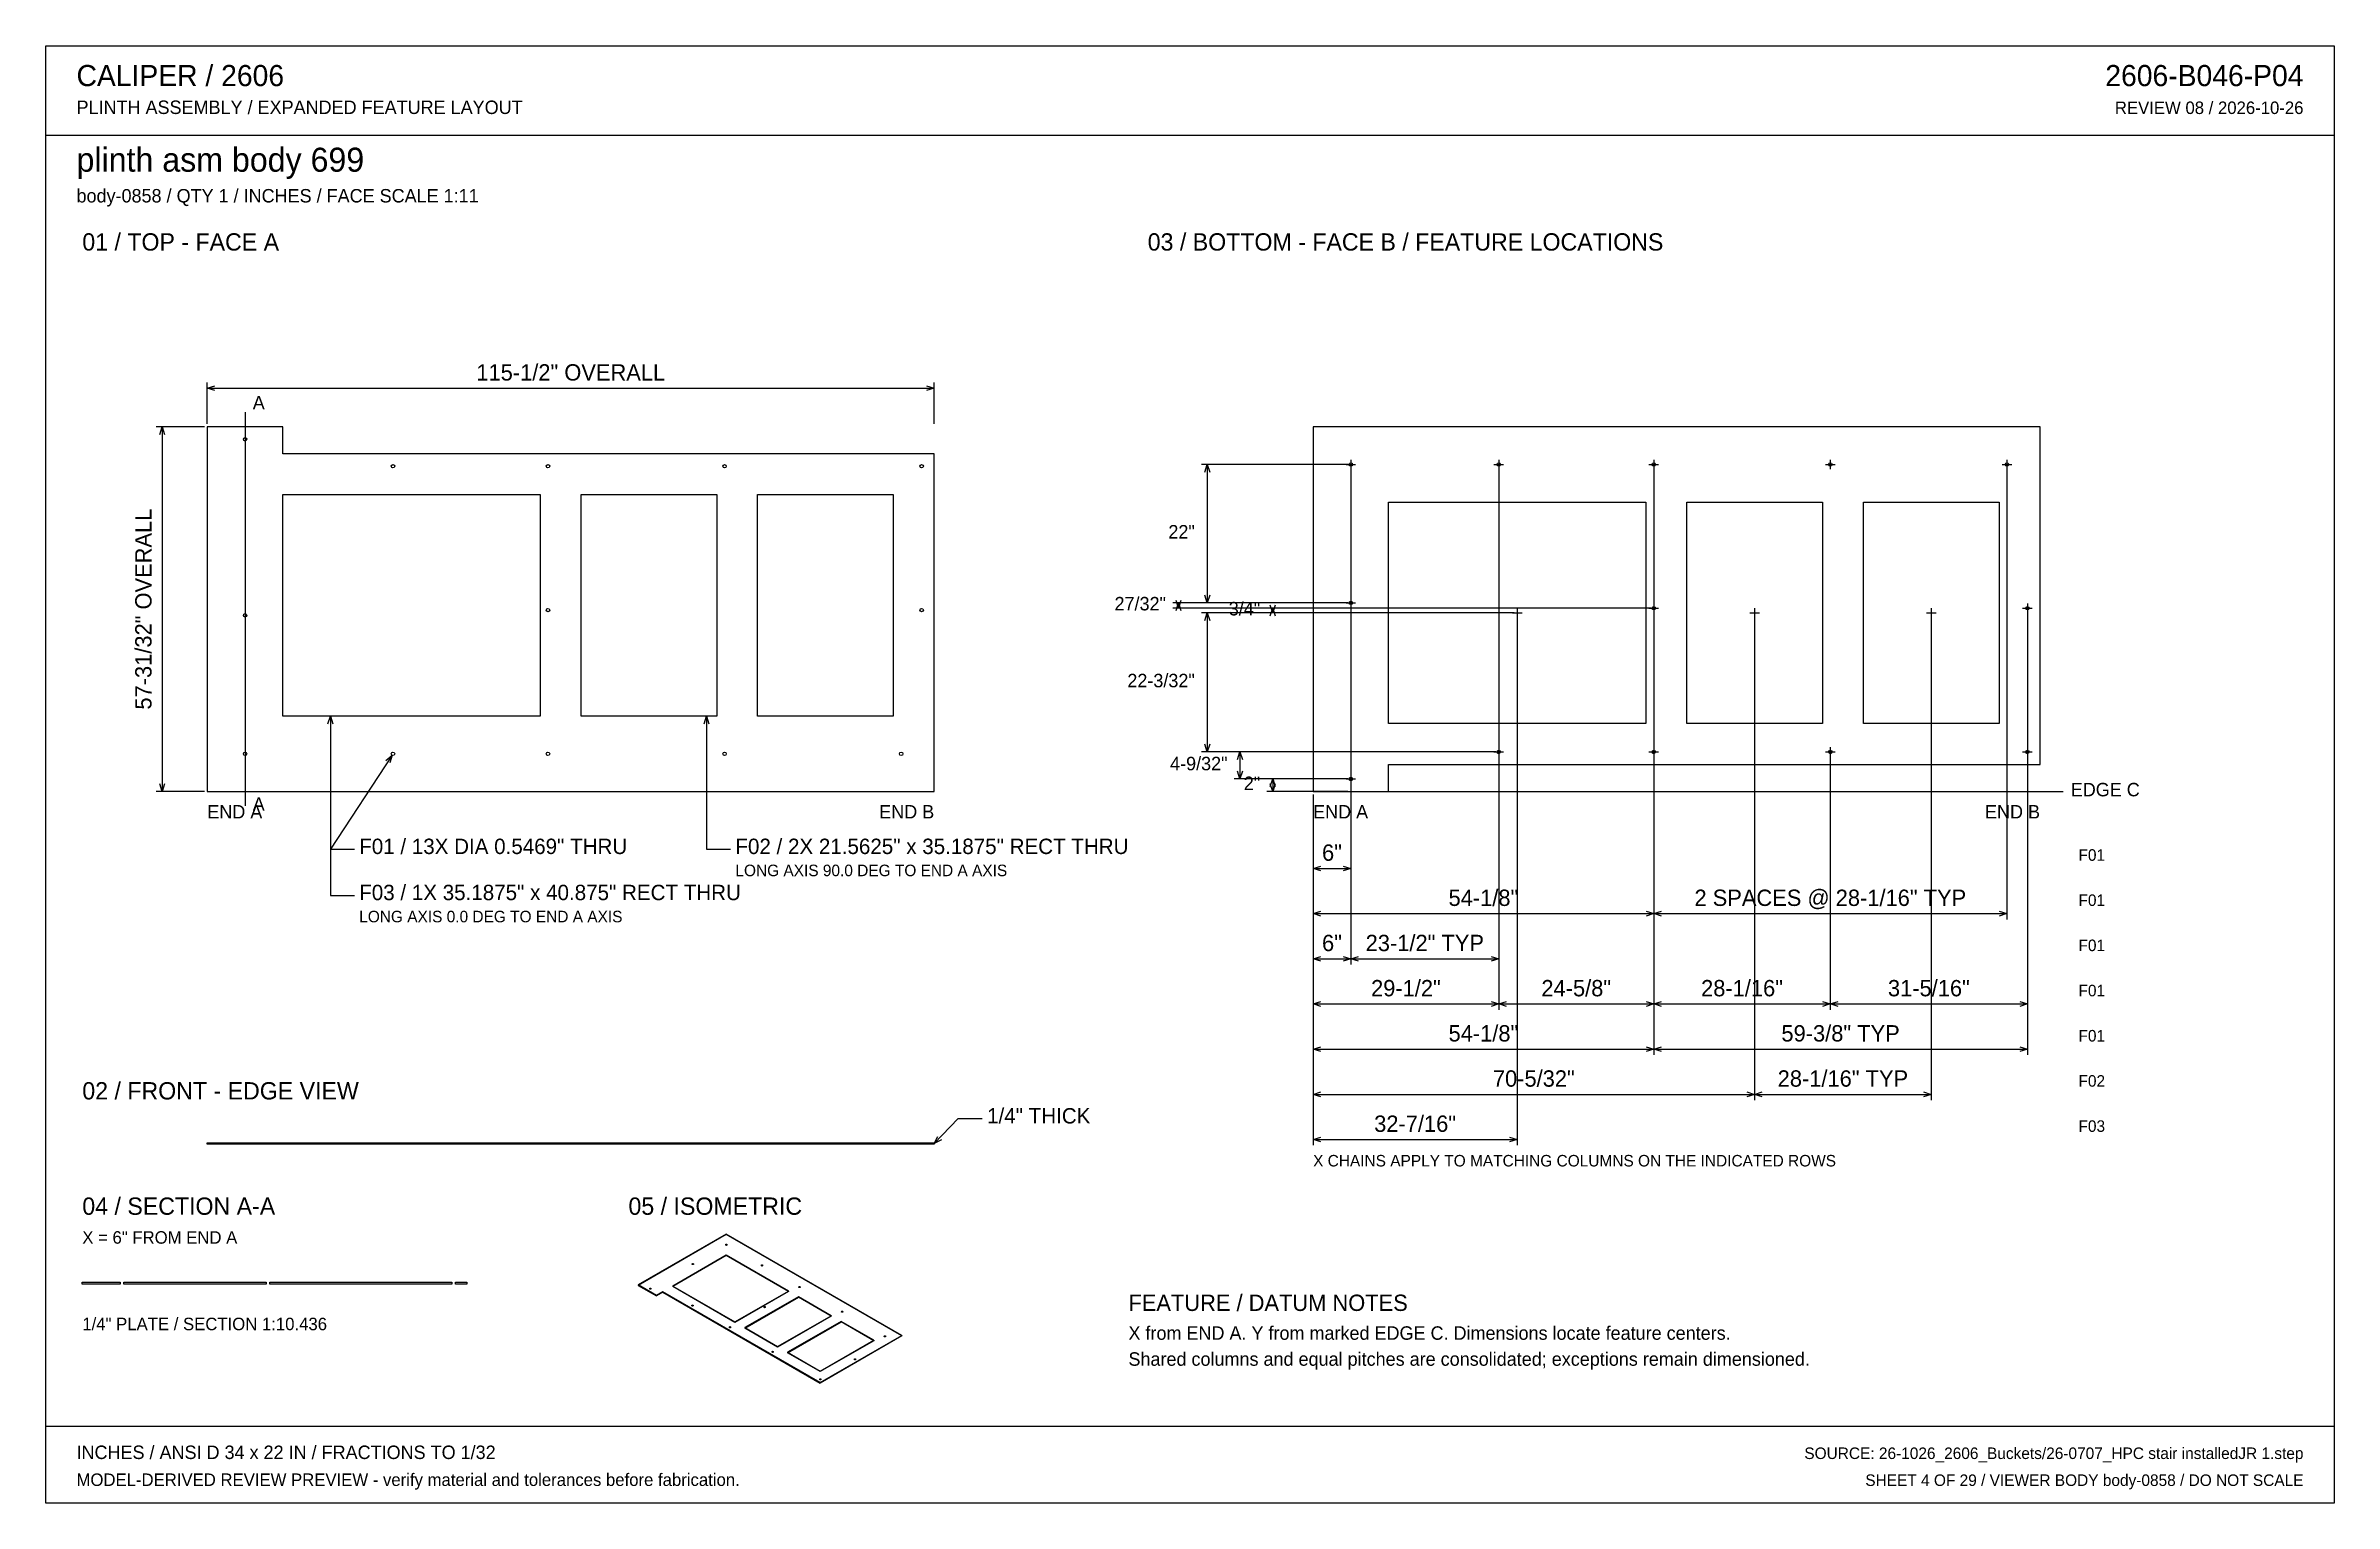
# Model space of a CAD drawing. Header units: inches. Extents: x 5 to 369, y 5 to 237.
import ezdxf
from ezdxf.enums import TextEntityAlignment as Align

# ---------------------------------------------------------------- set-up
doc = ezdxf.new("R2010")
doc.units = ezdxf.units.IN
doc.header["$MEASUREMENT"] = 0

msp = doc.modelspace()

# ---------------------------------------------------------------- texts
at = {"layer": 'ANNOTATION'}
for s, height, p in [('CALIPER / 2606', 3.3611, (10.08, 230.39)), ('PLINTH ASSEMBLY / EXPANDED FEATURE LAYOUT', 2.1389, (10.08, 225.96)), ('plinth asm body 699', 3.8194, (10.08, 216.79)), ('body-0858 / QTY 1 / INCHES / FACE SCALE 1:11', 2.1389, (10.08, 211.9)), ('01 / TOP - FACE A', 2.75, (11, 204.26)), ('03 / BOTTOM - FACE B / FEATURE LOCATIONS', 2.75, (180.28, 204.26)), ('A', 2.14, (38.08, 179.02)), ('A', 2.14, (38.08, 115.23)), ('EDGE C', 2.139, (326.94, 117.53)), ('END A', 2.139, (30.86, 114.01)), ('END A', 2.139, (206.56, 114.01)), ('F01 / 13X DIA 0.5469" THRU', 2.4444, (55, 108.36)), ('F02 / 2X 21.5625" x 35.1875" RECT THRU', 2.4444, (114.77, 108.36)), ('F01', 1.833, (328.17, 107.29)), ('LONG AXIS 90.0 DEG TO END A AXIS', 1.8333, (114.77, 104.84)), ('F03 / 1X 35.1875" x 40.875" RECT THRU', 2.4444, (55, 101.03)), ('F01', 1.833, (328.17, 100.11)), ('LONG AXIS 0.0 DEG TO END A AXIS', 1.8333, (55, 97.51)), ('F01', 1.833, (328.17, 92.93)), ('F01', 1.833, (328.17, 85.75)), ('F01', 1.833, (328.17, 78.57)), ('F02', 1.833, (328.17, 71.39)), ('02 / FRONT - EDGE VIEW', 2.75, (11, 69.36)), ('1/4" THICK', 2.444, (154.76, 65.54)), ('F03', 1.833, (328.17, 64.21)), ('X CHAINS APPLY TO MATCHING COLUMNS ON THE INDICATED ROWS', 1.8333, (206.56, 58.71)), ('04 / SECTION A-A', 2.75, (11, 51.03)), ('05 / ISOMETRIC', 2.75, (97.78, 51.03)), ('X = 6" FROM END A', 1.9861, (11, 46.44)), ('FEATURE / DATUM NOTES', 2.5972, (177.22, 35.75)), ('1/4" PLATE / SECTION 1:10.436', 1.9861, (11, 32.69)), ('X from END A. Y from marked EDGE C. Dimensions locate feature centers.', 2.1389, (177.22, 31.17)), ('Shared columns and equal pitches are consolidated; exceptions remain dimensioned.', 2.1389, (177.22, 27.04)), ('INCHES / ANSI D 34 x 22 IN / FRACTIONS TO 1/32', 2.1389, (10.08, 12.22)), ('MODEL-DERIVED REVIEW PREVIEW - verify material and tolerances before fabrication.', 1.9861, (10.08, 7.94))]:
    msp.add_text(s, height=height, dxfattribs=at).set_placement(p)
for s, height, p in [('2606-B046-P04', 3.3611, (363.92, 230.39)), ('REVIEW 08 / 2026-10-26', 1.9861, (363.92, 225.96)), ('22"', 2.139, (187.76, 158.5)), ('27/32"', 2.139, (183.18, 147.08)), ('3/4"', 2.139, (198.15, 146.28)), ('22-3/32"', 2.139, (187.76, 134.86)), ('4-9/32"', 2.139, (192.96, 121.67)), ('2"', 2.139, (198.15, 118.53)), ('END B', 2.139, (146.36, 114.01)), ('END B', 2.139, (322.06, 114.01)), ('SOURCE: 26-1026_2606_Buckets/26-0707_HPC stair installedJR 1.step', 1.8333, (363.92, 12.22)), ('SHEET 4 OF 29 / VIEWER BODY body-0858 / DO NOT SCALE', 1.8333, (363.92, 7.94))]:
    msp.add_text(s, height=height, dxfattribs=at).set_placement(p, align=Align.RIGHT)
for s, height, p in [('115-1/2" OVERALL', 2.5972, (88.61, 183.6)), ('6"', 2.597, (209.56, 107.29)), ('54-1/8"', 2.597, (233.62, 100.11)), ('2 SPACES @ 28-1/16" TYP', 2.5972, (288.74, 100.11)), ('6"', 2.597, (209.56, 92.93)), ('23-1/2" TYP', 2.5972, (224.31, 92.93)), ('29-1/2"', 2.597, (221.31, 85.75)), ('24-5/8"', 2.597, (248.37, 85.75)), ('28-1/16"', 2.597, (274.71, 85.75)), ('31-5/16"', 2.597, (304.4, 85.75)), ('54-1/8"', 2.597, (233.62, 78.57)), ('59-3/8" TYP', 2.5972, (290.37, 78.57)), ('70-5/32"', 2.597, (241.63, 71.39)), ('28-1/16" TYP', 2.5972, (290.74, 71.39)), ('32-7/16"', 2.597, (222.77, 64.21))]:
    msp.add_text(s, height=height, dxfattribs=at).set_placement(p, align=Align.CENTER)
msp.add_text('57-31/32" OVERALL', height=2.5972, rotation=90, dxfattribs=at).set_placement((22, 147.28), align=Align.CENTER)

# ---------------------------------------------------------------- linework, layer by layer
at = {"layer": 'ANNOTATION'}
for p, q in [((30.86, 176.72), (30.86, 183.29)), ((30.86, 182.38), (32.08, 182.76)), ((30.86, 182.38), (146.36, 182.38)), ((32.08, 182), (30.86, 182.38)), ((145.14, 182.76), (146.36, 182.38)), ((146.36, 182.38), (145.14, 182)), ((146.36, 176.72), (146.36, 183.29)), ((36.86, 178.56), (36.86, 116)), ((30.4, 176.27), (22.76, 176.27)), ((23.3, 175.04), (23.68, 176.27)), ((23.68, 176.27), (23.68, 118.29)), ((23.68, 176.27), (24.06, 175.04)), ((212.56, 171.03), (212.56, 169.5)), ((236.06, 171.03), (236.06, 169.5)), ((260.68, 171.03), (260.68, 169.5)), ((288.74, 171.03), (288.74, 169.5)), ((316.81, 171.03), (316.81, 169.5)), ((212.1, 170.27), (188.83, 170.27)), ((189.37, 169.04), (189.75, 170.27)), ((189.75, 170.27), (189.75, 148.27)), ((189.75, 170.27), (190.13, 169.04)), ((211.79, 170.27), (213.32, 170.27)), ((212.56, 169.81), (212.56, 90.79)), ((212.56, 169.81), (212.56, 90.79)), ((235.29, 170.27), (236.82, 170.27)), ((236.06, 169.81), (236.06, 90.79)), ((259.92, 170.27), (261.44, 170.27)), ((260.68, 169.81), (260.68, 97.97)), ((260.68, 169.81), (260.68, 97.97)), ((287.98, 170.27), (289.51, 170.27)), ((316.04, 170.27), (317.57, 170.27)), ((316.81, 169.81), (316.81, 97.97)), ((189.75, 148.27), (189.37, 149.49)), ((190.13, 149.49), (189.75, 148.27)), ((212.1, 148.27), (184.25, 148.27)), ((260.22, 147.42), (184.25, 147.42)), ((185.17, 147.42), (184.79, 148.64)), ((184.79, 147.04), (185.17, 148.27)), ((185.55, 148.64), (185.17, 147.42)), ((185.17, 148.27), (185.17, 147.42)), ((185.17, 148.27), (185.55, 147.04)), ((212.1, 148.27), (188.83, 148.27)), ((238.53, 146.67), (188.83, 146.67)), ((189.37, 145.45), (189.75, 146.67)), ((189.75, 146.67), (189.75, 124.58)), ((189.75, 146.67), (190.13, 145.45)), ((260.22, 147.42), (199.22, 147.42)), ((238.53, 146.67), (199.22, 146.67)), ((200.14, 146.67), (199.76, 147.89)), ((199.76, 146.2), (200.14, 147.42)), ((200.52, 147.89), (200.14, 146.67)), ((200.14, 147.42), (200.14, 146.67)), ((200.14, 147.42), (200.52, 146.2)), ((211.79, 148.27), (213.32, 148.27)), ((212.56, 149.03), (212.56, 147.5)), ((238.23, 146.67), (239.76, 146.67)), ((238.99, 147.44), (238.99, 145.91)), ((238.99, 146.21), (238.99, 62.07)), ((259.92, 147.42), (261.44, 147.42)), ((260.68, 148.19), (260.68, 146.66)), ((260.68, 146.96), (260.68, 76.43)), ((260.68, 146.96), (260.68, 76.43)), ((275.95, 146.67), (277.48, 146.67)), ((276.71, 147.44), (276.71, 145.91)), ((276.71, 146.21), (276.71, 69.25)), ((276.71, 146.21), (276.71, 69.25)), ((304.01, 146.67), (305.54, 146.67)), ((304.77, 147.44), (304.77, 145.91)), ((304.77, 146.21), (304.77, 69.25)), ((319.29, 147.42), (320.82, 147.42)), ((320.06, 148.19), (320.06, 146.66)), ((320.06, 146.96), (320.06, 76.43)), ((50.03, 129.07), (50.42, 130.29)), ((50.42, 130.29), (50.42, 101.79)), ((50.42, 130.29), (50.8, 129.07)), ((109.8, 129.07), (110.18, 130.29)), ((110.18, 130.29), (110.18, 109.12)), ((110.18, 130.29), (110.57, 129.07)), ((60.21, 124.06), (50.42, 109.12)), ((59.22, 123.25), (60.21, 124.06)), ((60.21, 124.06), (59.86, 122.83)), ((235.6, 124.58), (188.83, 124.58)), ((189.75, 124.58), (189.37, 125.8)), ((190.13, 125.8), (189.75, 124.58)), ((235.6, 124.58), (194.03, 124.58)), ((194.56, 123.36), (194.94, 124.58)), ((194.94, 124.58), (194.94, 120.29)), ((194.94, 124.58), (195.33, 123.36)), ((235.29, 124.58), (236.82, 124.58)), ((236.06, 125.34), (236.06, 123.81)), ((236.06, 124.12), (236.06, 83.61)), ((236.06, 124.12), (236.06, 83.61)), ((259.92, 124.58), (261.44, 124.58)), ((260.68, 125.34), (260.68, 123.81)), ((260.68, 124.12), (260.68, 83.61)), ((260.68, 124.12), (260.68, 83.61)), ((287.98, 124.58), (289.51, 124.58)), ((288.74, 125.34), (288.74, 123.81)), ((288.74, 124.12), (288.74, 83.61)), ((288.74, 124.12), (288.74, 83.61)), ((319.29, 124.58), (320.82, 124.58)), ((320.06, 125.34), (320.06, 123.81)), ((320.06, 124.12), (320.06, 83.61)), ((212.1, 120.29), (194.03, 120.29)), ((194.94, 120.29), (194.56, 121.51)), ((195.33, 121.51), (194.94, 120.29)), ((212.1, 120.29), (199.22, 120.29)), ((199.76, 119.07), (200.14, 120.29)), ((200.14, 120.29), (200.14, 118.29)), ((200.14, 120.29), (200.52, 119.07)), ((211.79, 120.29), (213.32, 120.29)), ((212.56, 121.05), (212.56, 119.53)), ((30.4, 118.29), (22.76, 118.29)), ((23.68, 118.29), (23.3, 119.51)), ((24.06, 119.51), (23.68, 118.29)), ((212.1, 118.29), (199.22, 118.29)), ((200.14, 118.29), (199.76, 119.51)), ((200.52, 119.51), (200.14, 118.29)), ((206.56, 117.83), (206.56, 105.15)), ((206.56, 117.83), (206.56, 97.97)), ((206.56, 117.83), (206.56, 90.79)), ((206.56, 117.83), (206.56, 83.61)), ((206.56, 117.83), (206.56, 76.43)), ((206.56, 117.83), (206.56, 69.25)), ((206.56, 117.83), (206.56, 62.07)), ((212.56, 119.83), (212.56, 105.15)), ((212.56, 118.29), (325.72, 118.29)), ((50.42, 109.12), (54.24, 109.12)), ((110.18, 109.12), (114, 109.12)), ((206.56, 106.07), (207.78, 106.45)), ((206.56, 106.07), (212.56, 106.07)), ((207.78, 105.69), (206.56, 106.07)), ((211.33, 106.45), (212.56, 106.07)), ((212.56, 106.07), (211.33, 105.69)), ((50.42, 101.79), (54.24, 101.79)), ((206.56, 98.89), (207.78, 99.27)), ((206.56, 98.89), (260.68, 98.89)), ((207.78, 98.5), (206.56, 98.89)), ((259.46, 99.27), (260.68, 98.89)), ((260.68, 98.89), (259.46, 98.5)), ((260.68, 98.89), (261.9, 99.27)), ((260.68, 98.89), (316.81, 98.89)), ((261.9, 98.5), (260.68, 98.89)), ((315.58, 99.27), (316.81, 98.89)), ((316.81, 98.89), (315.58, 98.5)), ((206.56, 91.71), (207.78, 92.09)), ((206.56, 91.71), (212.56, 91.71)), ((207.78, 91.32), (206.56, 91.71)), ((211.33, 92.09), (212.56, 91.71)), ((212.56, 91.71), (211.33, 91.32)), ((212.56, 91.71), (213.78, 92.09)), ((212.56, 91.71), (236.06, 91.71)), ((213.78, 91.32), (212.56, 91.71)), ((234.83, 92.09), (236.06, 91.71)), ((236.06, 91.71), (234.83, 91.32)), ((206.56, 84.53), (207.78, 84.91)), ((206.56, 84.53), (236.06, 84.53)), ((207.78, 84.14), (206.56, 84.53)), ((234.83, 84.91), (236.06, 84.53)), ((236.06, 84.53), (234.83, 84.14)), ((236.06, 84.53), (237.28, 84.91)), ((236.06, 84.53), (260.68, 84.53)), ((237.28, 84.14), (236.06, 84.53)), ((259.46, 84.91), (260.68, 84.53)), ((260.68, 84.53), (259.46, 84.14)), ((260.68, 84.53), (261.9, 84.91)), ((260.68, 84.53), (288.74, 84.53)), ((261.9, 84.14), (260.68, 84.53)), ((287.52, 84.91), (288.74, 84.53)), ((288.74, 84.53), (287.52, 84.14)), ((288.74, 84.53), (289.97, 84.91)), ((288.74, 84.53), (320.06, 84.53)), ((289.97, 84.14), (288.74, 84.53)), ((318.83, 84.91), (320.06, 84.53)), ((320.06, 84.53), (318.83, 84.14)), ((206.56, 77.34), (207.78, 77.73)), ((206.56, 77.34), (260.68, 77.34)), ((207.78, 76.96), (206.56, 77.34)), ((259.46, 77.73), (260.68, 77.34)), ((260.68, 77.34), (259.46, 76.96)), ((260.68, 77.34), (261.9, 77.73)), ((260.68, 77.34), (320.06, 77.34)), ((261.9, 76.96), (260.68, 77.34)), ((318.83, 77.73), (320.06, 77.34)), ((320.06, 77.34), (318.83, 76.96)), ((206.56, 70.16), (207.78, 70.55)), ((206.56, 70.16), (276.71, 70.16)), ((207.78, 69.78), (206.56, 70.16)), ((275.49, 70.55), (276.71, 70.16)), ((276.71, 70.16), (275.49, 69.78)), ((276.71, 70.16), (277.93, 70.55)), ((276.71, 70.16), (304.77, 70.16)), ((277.93, 69.78), (276.71, 70.16)), ((303.55, 70.55), (304.77, 70.16)), ((304.77, 70.16), (303.55, 69.78)), ((146.36, 62.36), (150.18, 66.31)), ((150.18, 66.31), (154, 66.31)), ((146.36, 62.36), (146.94, 63.5)), ((147.49, 62.97), (146.36, 62.36)), ((206.56, 62.98), (207.78, 63.37)), ((206.56, 62.98), (238.99, 62.98)), ((207.78, 62.6), (206.56, 62.98)), ((237.77, 63.37), (238.99, 62.98)), ((238.99, 62.98), (237.77, 62.6))]:
    msp.add_line(p, q, dxfattribs=at)
at = {"layer": 'OUTLINE'}
for p, q in [((5.19, 236.81), (368.81, 236.81)), ((5.19, 5.19), (5.19, 236.81)), ((368.81, 236.81), (368.81, 5.19)), ((5.19, 222.6), (368.81, 222.6)), ((42.86, 176.27), (30.86, 176.27)), ((30.86, 176.27), (30.86, 118.29)), ((42.86, 171.98), (42.86, 176.27)), ((322.06, 176.27), (206.56, 176.27)), ((206.56, 176.27), (206.56, 118.29)), ((322.06, 122.58), (322.06, 176.27)), ((146.36, 171.98), (42.86, 171.98)), ((146.36, 118.29), (146.36, 171.98)), ((42.86, 130.29), (42.86, 165.48)), ((42.86, 165.48), (83.74, 165.48)), ((83.74, 165.48), (83.74, 130.29)), ((90.24, 130.29), (90.24, 165.48)), ((90.24, 165.48), (111.8, 165.48)), ((111.8, 165.48), (111.8, 130.29)), ((118.3, 130.29), (118.3, 165.48)), ((118.3, 165.48), (139.86, 165.48)), ((139.86, 165.48), (139.86, 130.29)), ((218.56, 164.27), (259.43, 164.27)), ((218.56, 129.08), (218.56, 164.27)), ((259.43, 164.27), (259.43, 129.08)), ((265.93, 164.27), (287.49, 164.27)), ((265.93, 129.08), (265.93, 164.27)), ((287.49, 164.27), (287.49, 129.08)), ((293.99, 164.27), (315.56, 164.27)), ((293.99, 129.08), (293.99, 164.27)), ((315.56, 164.27), (315.56, 129.08)), ((83.74, 130.29), (42.86, 130.29)), ((111.8, 130.29), (90.24, 130.29)), ((139.86, 130.29), (118.3, 130.29)), ((259.43, 129.08), (218.56, 129.08)), ((287.49, 129.08), (265.93, 129.08)), ((315.56, 129.08), (293.99, 129.08)), ((218.56, 118.29), (218.56, 122.58)), ((218.56, 122.58), (322.06, 122.58)), ((30.86, 118.29), (146.36, 118.29)), ((206.56, 118.29), (218.56, 118.29)), ((30.86, 62.49), (146.36, 62.49)), ((30.86, 62.24), (30.86, 62.49)), ((146.36, 62.24), (30.86, 62.24)), ((146.36, 62.49), (146.36, 62.24)), ((113.32, 47.97), (99.31, 39.88)), ((113.32, 47.9), (99.31, 39.81)), ((113.32, 47.9), (113.32, 47.97)), ((141.24, 31.85), (113.32, 47.97)), ((141.24, 31.78), (113.32, 47.9)), ((113.32, 44.62), (104.81, 39.71)), ((113.32, 44.55), (104.81, 39.64)), ((113.23, 46.31), (113.23, 46.32)), ((113.23, 46.32), (113.23, 46.32)), ((113.23, 46.32), (113.23, 46.32)), ((113.23, 46.32), (113.24, 46.32)), ((113.23, 46.3), (113.23, 46.31)), ((113.23, 46.31), (113.23, 46.31)), ((113.23, 46.31), (113.23, 46.31)), ((113.23, 46.31), (113.23, 46.31)), ((113.23, 46.29), (113.23, 46.3)), ((113.23, 46.3), (113.23, 46.3)), ((113.23, 46.3), (113.23, 46.3)), ((113.23, 46.28), (113.23, 46.29)), ((113.23, 46.29), (113.23, 46.29)), ((113.23, 46.29), (113.23, 46.29)), ((113.23, 46.29), (113.23, 46.29)), ((113.23, 46.27), (113.23, 46.28)), ((113.23, 46.28), (113.23, 46.28)), ((113.23, 46.28), (113.23, 46.28)), ((113.23, 46.28), (113.23, 46.28)), ((113.24, 46.27), (113.23, 46.27)), ((113.23, 46.24), (113.23, 46.25)), ((113.23, 46.25), (113.23, 46.25)), ((113.23, 46.25), (113.23, 46.25)), ((113.23, 46.25), (113.24, 46.25)), ((113.23, 46.23), (113.23, 46.24)), ((113.23, 46.24), (113.23, 46.24)), ((113.23, 46.24), (113.23, 46.24)), ((113.23, 46.24), (113.23, 46.24)), ((113.23, 46.22), (113.23, 46.23)), ((113.23, 46.23), (113.23, 46.23)), ((113.23, 46.23), (113.23, 46.23)), ((113.23, 46.23), (113.23, 46.23)), ((113.23, 46.21), (113.23, 46.22)), ((113.23, 46.22), (113.23, 46.22)), ((113.23, 46.22), (113.23, 46.22)), ((113.23, 46.2), (113.23, 46.21)), ((113.23, 46.21), (113.23, 46.21)), ((113.23, 46.21), (113.23, 46.21)), ((113.23, 46.21), (113.23, 46.21)), ((113.24, 46.2), (113.23, 46.2)), ((113.24, 46.32), (113.24, 46.33)), ((113.24, 46.33), (113.24, 46.33)), ((113.24, 46.33), (113.24, 46.33)), ((113.24, 46.33), (113.25, 46.33)), ((113.25, 46.26), (113.24, 46.27)), ((113.24, 46.27), (113.24, 46.27)), ((113.24, 46.27), (113.24, 46.27)), ((113.24, 46.27), (113.24, 46.27)), ((113.24, 46.25), (113.24, 46.26)), ((113.24, 46.26), (113.24, 46.26)), ((113.24, 46.26), (113.24, 46.26)), ((113.24, 46.26), (113.25, 46.26)), ((113.25, 46.19), (113.24, 46.2)), ((113.24, 46.2), (113.24, 46.2)), ((113.24, 46.2), (113.24, 46.2)), ((113.24, 46.2), (113.24, 46.2)), ((113.25, 46.33), (113.25, 46.34)), ((113.25, 46.34), (113.26, 46.34)), ((113.25, 46.33), (113.25, 46.33)), ((113.25, 46.26), (113.25, 46.27)), ((113.25, 46.27), (113.26, 46.27)), ((113.26, 46.26), (113.25, 46.26)), ((113.25, 46.26), (113.25, 46.26)), ((113.25, 46.26), (113.25, 46.26)), ((113.25, 46.19), (113.25, 46.26)), ((113.25, 46.26), (113.25, 46.26)), ((113.26, 46.19), (113.25, 46.19)), ((113.25, 46.19), (113.25, 46.19)), ((113.25, 46.19), (113.25, 46.19)), ((113.26, 46.34), (113.26, 46.34)), ((113.26, 46.34), (113.26, 46.34)), ((113.26, 46.34), (113.27, 46.34)), ((113.26, 46.27), (113.26, 46.27)), ((113.26, 46.27), (113.26, 46.27)), ((113.26, 46.27), (113.27, 46.27)), ((113.26, 46.25), (113.26, 46.26)), ((113.26, 46.26), (113.26, 46.26)), ((113.27, 46.25), (113.26, 46.25)), ((113.26, 46.18), (113.26, 46.19)), ((113.26, 46.19), (113.26, 46.19)), ((113.27, 46.18), (113.26, 46.18)), ((113.27, 46.34), (113.27, 46.35)), ((113.27, 46.35), (113.28, 46.35)), ((113.27, 46.34), (113.27, 46.34)), ((113.27, 46.27), (113.27, 46.28)), ((113.27, 46.28), (113.28, 46.28)), ((113.27, 46.27), (113.27, 46.27)), ((113.28, 46.25), (113.27, 46.25)), ((113.27, 46.25), (113.27, 46.25)), ((113.27, 46.25), (113.27, 46.25)), ((113.28, 46.18), (113.27, 46.18)), ((113.27, 46.18), (113.27, 46.18)), ((113.27, 46.18), (113.27, 46.18)), ((113.28, 46.35), (113.28, 46.35)), ((113.28, 46.35), (113.29, 46.35)), ((113.28, 46.28), (113.28, 46.28)), ((113.28, 46.28), (113.29, 46.28)), ((113.29, 46.25), (113.28, 46.25)), ((113.28, 46.25), (113.28, 46.25)), ((113.29, 46.18), (113.28, 46.18)), ((113.28, 46.18), (113.28, 46.18)), ((113.29, 46.35), (113.29, 46.35)), ((113.29, 46.35), (113.3, 46.35)), ((113.29, 46.28), (113.29, 46.28)), ((113.29, 46.28), (113.3, 46.28)), ((113.3, 46.25), (113.29, 46.25)), ((113.29, 46.25), (113.29, 46.25)), ((113.3, 46.18), (113.29, 46.18)), ((113.29, 46.18), (113.29, 46.18)), ((113.3, 46.35), (113.3, 46.35)), ((113.3, 46.35), (113.31, 46.35)), ((113.3, 46.28), (113.3, 46.28)), ((113.3, 46.28), (113.31, 46.28)), ((113.3, 46.24), (113.3, 46.25)), ((113.31, 46.24), (113.3, 46.24)), ((113.3, 46.17), (113.3, 46.18)), ((113.31, 46.17), (113.3, 46.17)), ((113.31, 46.35), (113.31, 46.35)), ((113.31, 46.35), (113.31, 46.35)), ((113.31, 46.35), (113.32, 46.35)), ((113.31, 46.28), (113.31, 46.28)), ((113.31, 46.28), (113.31, 46.28)), ((113.31, 46.28), (113.32, 46.28)), ((113.32, 46.24), (113.31, 46.24)), ((113.31, 46.24), (113.31, 46.24)), ((113.31, 46.24), (113.31, 46.24)), ((113.32, 46.17), (113.31, 46.17)), ((113.31, 46.17), (113.31, 46.17)), ((113.31, 46.17), (113.31, 46.17)), ((113.32, 46.35), (113.32, 46.35)), ((113.32, 46.35), (113.33, 46.35)), ((113.32, 46.28), (113.32, 46.28)), ((113.32, 46.28), (113.33, 46.28)), ((113.33, 46.24), (113.32, 46.24)), ((113.32, 46.24), (113.32, 46.24)), ((113.33, 46.17), (113.32, 46.17)), ((113.32, 46.17), (113.32, 46.17)), ((123.2, 38.92), (113.32, 44.62)), ((113.32, 44.62), (113.32, 44.55)), ((123.2, 38.85), (113.32, 44.55)), ((113.33, 46.35), (113.33, 46.35)), ((113.33, 46.35), (113.34, 46.35)), ((113.33, 46.28), (113.33, 46.28)), ((113.33, 46.28), (113.34, 46.28)), ((113.34, 46.24), (113.33, 46.24)), ((113.33, 46.24), (113.33, 46.24)), ((113.34, 46.17), (113.33, 46.17)), ((113.33, 46.17), (113.33, 46.17)), ((113.34, 46.35), (113.34, 46.35)), ((113.34, 46.35), (113.35, 46.35)), ((113.34, 46.28), (113.34, 46.28)), ((113.34, 46.28), (113.35, 46.28)), ((113.35, 46.25), (113.34, 46.25)), ((113.34, 46.25), (113.34, 46.24)), ((113.35, 46.18), (113.34, 46.18)), ((113.34, 46.18), (113.34, 46.17)), ((113.35, 46.35), (113.35, 46.35)), ((113.35, 46.35), (113.35, 46.35)), ((113.35, 46.35), (113.36, 46.35)), ((113.35, 46.28), (113.35, 46.28)), ((113.35, 46.28), (113.35, 46.28)), ((113.35, 46.28), (113.36, 46.28)), ((113.36, 46.25), (113.35, 46.25)), ((113.35, 46.25), (113.35, 46.25)), ((113.35, 46.25), (113.35, 46.25)), ((113.36, 46.18), (113.35, 46.18)), ((113.35, 46.18), (113.35, 46.18)), ((113.35, 46.18), (113.35, 46.18)), ((113.36, 46.35), (113.36, 46.35)), ((113.36, 46.35), (113.37, 46.34)), ((113.36, 46.28), (113.36, 46.28)), ((113.36, 46.28), (113.37, 46.27)), ((113.37, 46.25), (113.36, 46.25)), ((113.36, 46.25), (113.36, 46.25)), ((113.37, 46.18), (113.36, 46.18)), ((113.36, 46.18), (113.36, 46.18)), ((113.37, 46.34), (113.37, 46.34)), ((113.37, 46.34), (113.37, 46.34)), ((113.37, 46.34), (113.38, 46.34)), ((113.37, 46.27), (113.37, 46.27)), ((113.37, 46.27), (113.37, 46.27)), ((113.37, 46.27), (113.38, 46.27)), ((113.38, 46.26), (113.37, 46.25)), ((113.37, 46.25), (113.37, 46.25)), ((113.37, 46.25), (113.37, 46.25)), ((113.38, 46.19), (113.37, 46.18)), ((113.37, 46.18), (113.37, 46.18)), ((113.37, 46.18), (113.37, 46.18)), ((113.38, 46.34), (113.38, 46.34)), ((113.38, 46.34), (113.39, 46.34)), ((113.38, 46.27), (113.38, 46.27)), ((113.38, 46.27), (113.39, 46.27)), ((113.39, 46.26), (113.38, 46.26)), ((113.38, 46.26), (113.38, 46.26)), ((113.39, 46.19), (113.38, 46.19)), ((113.38, 46.19), (113.38, 46.19)), ((113.39, 46.34), (113.39, 46.33)), ((113.39, 46.27), (113.39, 46.34)), ((113.39, 46.33), (113.39, 46.33)), ((113.39, 46.33), (113.39, 46.33)), ((113.39, 46.33), (113.4, 46.33)), ((113.4, 46.27), (113.39, 46.27)), ((113.39, 46.27), (113.39, 46.26)), ((113.39, 46.27), (113.39, 46.26)), ((113.39, 46.26), (113.39, 46.26)), ((113.39, 46.26), (113.39, 46.26)), ((113.39, 46.26), (113.39, 46.26)), ((113.39, 46.26), (113.39, 46.26)), ((113.39, 46.26), (113.4, 46.26)), ((113.4, 46.2), (113.39, 46.2)), ((113.39, 46.2), (113.39, 46.19)), ((113.39, 46.19), (113.39, 46.19)), ((113.39, 46.19), (113.39, 46.19)), ((113.4, 46.33), (113.4, 46.33)), ((113.4, 46.33), (113.4, 46.32)), ((113.4, 46.32), (113.4, 46.32)), ((113.4, 46.32), (113.41, 46.32)), ((113.41, 46.28), (113.4, 46.27)), ((113.4, 46.27), (113.4, 46.27)), ((113.4, 46.27), (113.4, 46.27)), ((113.4, 46.27), (113.4, 46.27)), ((113.4, 46.26), (113.4, 46.26)), ((113.4, 46.26), (113.4, 46.25)), ((113.4, 46.25), (113.4, 46.25)), ((113.4, 46.25), (113.41, 46.25)), ((113.41, 46.21), (113.4, 46.2)), ((113.4, 46.2), (113.4, 46.2)), ((113.4, 46.2), (113.4, 46.2)), ((113.4, 46.2), (113.4, 46.2)), ((113.41, 46.32), (113.41, 46.32)), ((113.41, 46.32), (113.41, 46.31)), ((113.41, 46.31), (113.41, 46.31)), ((113.41, 46.31), (113.41, 46.31)), ((113.41, 46.31), (113.41, 46.31)), ((113.41, 46.31), (113.41, 46.3)), ((113.41, 46.3), (113.41, 46.3)), ((113.41, 46.3), (113.41, 46.3)), ((113.41, 46.3), (113.41, 46.29)), ((113.41, 46.29), (113.41, 46.29)), ((113.41, 46.29), (113.41, 46.29)), ((113.41, 46.29), (113.41, 46.29)), ((113.41, 46.29), (113.41, 46.28)), ((113.41, 46.28), (113.41, 46.28)), ((113.41, 46.28), (113.41, 46.28)), ((113.41, 46.28), (113.41, 46.28)), ((113.41, 46.25), (113.41, 46.25)), ((113.41, 46.25), (113.41, 46.24)), ((113.41, 46.24), (113.41, 46.24)), ((113.41, 46.24), (113.41, 46.24)), ((113.41, 46.24), (113.41, 46.24)), ((113.41, 46.24), (113.41, 46.23)), ((113.41, 46.23), (113.41, 46.23)), ((113.41, 46.23), (113.41, 46.23)), ((113.41, 46.23), (113.41, 46.23)), ((113.41, 46.23), (113.41, 46.22)), ((113.41, 46.22), (113.41, 46.22)), ((113.41, 46.22), (113.41, 46.22)), ((113.41, 46.22), (113.41, 46.21)), ((113.41, 46.21), (113.41, 46.21)), ((113.41, 46.21), (113.41, 46.21)), ((113.41, 46.21), (113.41, 46.21)), ((11, 40.33), (17.04, 40.33)), ((11, 40.03), (11, 40.33)), ((17.04, 40.03), (11, 40.03)), ((17.04, 40.33), (17.04, 40.03)), ((17.61, 40.33), (40.23, 40.33)), ((17.61, 40.03), (17.61, 40.33)), ((40.23, 40.03), (17.61, 40.03)), ((40.23, 40.33), (40.23, 40.03)), ((40.8, 40.33), (69.71, 40.33)), ((40.8, 40.03), (40.8, 40.33)), ((69.71, 40.03), (40.8, 40.03)), ((69.71, 40.33), (69.71, 40.03)), ((70.29, 40.33), (72.11, 40.33)), ((70.29, 40.03), (70.29, 40.33)), ((72.11, 40.03), (70.29, 40.03)), ((72.11, 40.33), (72.11, 40.03)), ((107.91, 43.24), (107.91, 43.25)), ((107.91, 43.25), (107.92, 43.25)), ((107.91, 43.23), (107.91, 43.24)), ((107.91, 43.24), (107.91, 43.24)), ((107.91, 43.24), (107.91, 43.24)), ((107.91, 43.24), (107.91, 43.24)), ((107.91, 43.22), (107.91, 43.23)), ((107.91, 43.23), (107.91, 43.23)), ((107.91, 43.23), (107.91, 43.23)), ((107.91, 43.21), (107.91, 43.22)), ((107.91, 43.22), (107.91, 43.22)), ((107.91, 43.22), (107.91, 43.22)), ((107.91, 43.22), (107.91, 43.22)), ((107.92, 43.21), (107.91, 43.21)), ((107.91, 43.21), (107.91, 43.21)), ((107.91, 43.21), (107.91, 43.21)), ((107.91, 43.17), (107.91, 43.18)), ((107.91, 43.18), (107.92, 43.18)), ((107.91, 43.16), (107.91, 43.17)), ((107.91, 43.17), (107.91, 43.17)), ((107.91, 43.17), (107.91, 43.17)), ((107.91, 43.17), (107.91, 43.17)), ((107.91, 43.15), (107.91, 43.16)), ((107.91, 43.16), (107.91, 43.16)), ((107.91, 43.16), (107.91, 43.16)), ((107.91, 43.14), (107.91, 43.15)), ((107.91, 43.15), (107.91, 43.15)), ((107.91, 43.15), (107.91, 43.15)), ((107.91, 43.15), (107.91, 43.15)), ((107.92, 43.14), (107.91, 43.14)), ((107.91, 43.14), (107.91, 43.14)), ((107.91, 43.14), (107.91, 43.14)), ((107.92, 43.25), (107.92, 43.26)), ((107.92, 43.26), (107.92, 43.26)), ((107.92, 43.26), (107.93, 43.26)), ((107.92, 43.25), (107.92, 43.25)), ((107.92, 43.25), (107.92, 43.25)), ((107.92, 43.2), (107.92, 43.21)), ((107.93, 43.2), (107.92, 43.2)), ((107.92, 43.2), (107.92, 43.2)), ((107.92, 43.2), (107.92, 43.2)), ((107.92, 43.2), (107.92, 43.2)), ((107.92, 43.18), (107.92, 43.19)), ((107.92, 43.19), (107.92, 43.19)), ((107.92, 43.19), (107.93, 43.19)), ((107.92, 43.18), (107.92, 43.18)), ((107.92, 43.18), (107.92, 43.18)), ((107.92, 43.13), (107.92, 43.14)), ((107.93, 43.13), (107.92, 43.13)), ((107.92, 43.13), (107.92, 43.13)), ((107.92, 43.13), (107.92, 43.13)), ((107.92, 43.13), (107.92, 43.13)), ((107.93, 43.26), (107.94, 43.27)), ((107.93, 43.26), (107.93, 43.26)), ((107.93, 43.26), (107.93, 43.26)), ((107.93, 43.19), (107.93, 43.2)), ((107.93, 43.19), (107.94, 43.2)), ((107.94, 43.19), (107.93, 43.19)), ((107.93, 43.19), (107.93, 43.19)), ((107.93, 43.19), (107.93, 43.19)), ((107.93, 43.19), (107.93, 43.19)), ((107.93, 43.12), (107.93, 43.13)), ((107.94, 43.12), (107.93, 43.12)), ((107.93, 43.12), (107.93, 43.12)), ((107.94, 43.27), (107.94, 43.27)), ((107.94, 43.27), (107.94, 43.27)), ((107.94, 43.27), (107.95, 43.27)), ((107.94, 43.2), (107.94, 43.2)), ((107.94, 43.2), (107.94, 43.2)), ((107.94, 43.2), (107.95, 43.2)), ((107.95, 43.18), (107.94, 43.19)), ((107.94, 43.19), (107.94, 43.19)), ((107.94, 43.19), (107.94, 43.19)), ((107.94, 43.12), (107.94, 43.19)), ((107.95, 43.11), (107.94, 43.12)), ((107.94, 43.12), (107.94, 43.12)), ((107.94, 43.12), (107.94, 43.12)), ((107.95, 43.27), (107.95, 43.27)), ((107.95, 43.27), (107.95, 43.27)), ((107.95, 43.27), (107.96, 43.27)), ((107.95, 43.2), (107.96, 43.21)), ((107.95, 43.2), (107.95, 43.2)), ((107.95, 43.2), (107.95, 43.2)), ((107.96, 43.18), (107.95, 43.18)), ((107.95, 43.18), (107.95, 43.18)), ((107.95, 43.18), (107.95, 43.18)), ((107.96, 43.11), (107.95, 43.11)), ((107.95, 43.11), (107.95, 43.11)), ((107.95, 43.11), (107.95, 43.11)), ((107.96, 43.27), (107.96, 43.28)), ((107.96, 43.28), (107.97, 43.28)), ((107.96, 43.21), (107.96, 43.21)), ((107.96, 43.21), (107.97, 43.21)), ((107.97, 43.18), (107.96, 43.18)), ((107.96, 43.18), (107.96, 43.18)), ((107.97, 43.11), (107.96, 43.11)), ((107.96, 43.11), (107.96, 43.11)), ((107.97, 43.28), (107.97, 43.28)), ((107.97, 43.28), (107.97, 43.28)), ((107.97, 43.28), (107.98, 43.28)), ((107.97, 43.21), (107.97, 43.21)), ((107.97, 43.21), (107.97, 43.21)), ((107.97, 43.21), (107.98, 43.21)), ((107.98, 43.18), (107.97, 43.18)), ((107.97, 43.18), (107.97, 43.18)), ((107.97, 43.18), (107.97, 43.18)), ((107.98, 43.11), (107.97, 43.11)), ((107.97, 43.11), (107.97, 43.11)), ((107.97, 43.11), (107.97, 43.11)), ((107.98, 43.28), (107.98, 43.28)), ((107.98, 43.28), (107.99, 43.28)), ((107.98, 43.21), (107.98, 43.21)), ((107.98, 43.21), (107.99, 43.21)), ((107.98, 43.17), (107.98, 43.18)), ((107.99, 43.17), (107.98, 43.17)), ((107.98, 43.1), (107.98, 43.11)), ((107.99, 43.1), (107.98, 43.1)), ((107.99, 43.28), (107.99, 43.28)), ((107.99, 43.28), (108, 43.28)), ((107.99, 43.21), (107.99, 43.21)), ((107.99, 43.21), (108, 43.21)), ((108, 43.17), (107.99, 43.17)), ((107.99, 43.17), (107.99, 43.17)), ((108, 43.1), (107.99, 43.1)), ((107.99, 43.1), (107.99, 43.1)), ((108, 43.28), (108, 43.28)), ((108, 43.28), (108.01, 43.28)), ((108, 43.21), (108, 43.21)), ((108, 43.21), (108.01, 43.21)), ((108.01, 43.17), (108, 43.17)), ((108, 43.17), (108, 43.17)), ((108.01, 43.1), (108, 43.1)), ((108, 43.1), (108, 43.1)), ((108.01, 43.28), (108.01, 43.28)), ((108.01, 43.28), (108.02, 43.28)), ((108.01, 43.21), (108.01, 43.21)), ((108.01, 43.21), (108.02, 43.21)), ((108.02, 43.17), (108.01, 43.17)), ((108.01, 43.17), (108.01, 43.17)), ((108.02, 43.1), (108.01, 43.1)), ((108.01, 43.1), (108.01, 43.1)), ((108.02, 43.28), (108.02, 43.28)), ((108.02, 43.28), (108.02, 43.28)), ((108.02, 43.28), (108.03, 43.28)), ((108.02, 43.21), (108.02, 43.21)), ((108.02, 43.21), (108.02, 43.21)), ((108.02, 43.21), (108.03, 43.21)), ((108.03, 43.18), (108.02, 43.18)), ((108.02, 43.18), (108.02, 43.17)), ((108.02, 43.17), (108.02, 43.17)), ((108.03, 43.11), (108.02, 43.11)), ((108.02, 43.11), (108.02, 43.1)), ((108.02, 43.1), (108.02, 43.1)), ((108.03, 43.28), (108.03, 43.28)), ((108.03, 43.28), (108.04, 43.28)), ((108.03, 43.21), (108.03, 43.21)), ((108.03, 43.21), (108.04, 43.21)), ((108.04, 43.18), (108.03, 43.18)), ((108.03, 43.18), (108.03, 43.18)), ((108.04, 43.11), (108.03, 43.11)), ((108.03, 43.11), (108.03, 43.11)), ((108.04, 43.28), (108.04, 43.28)), ((108.04, 43.28), (108.05, 43.27)), ((108.04, 43.21), (108.04, 43.21)), ((108.04, 43.21), (108.05, 43.21)), ((108.05, 43.18), (108.04, 43.18)), ((108.04, 43.18), (108.04, 43.18)), ((108.05, 43.11), (108.04, 43.11)), ((108.04, 43.11), (108.04, 43.11)), ((108.05, 43.27), (108.05, 43.27)), ((108.05, 43.27), (108.05, 43.27)), ((108.05, 43.27), (108.06, 43.27)), ((108.05, 43.21), (108.05, 43.2)), ((108.05, 43.2), (108.05, 43.2)), ((108.05, 43.2), (108.06, 43.2)), ((108.06, 43.18), (108.05, 43.18)), ((108.05, 43.18), (108.05, 43.18)), ((108.05, 43.18), (108.05, 43.18)), ((108.06, 43.11), (108.05, 43.11)), ((108.05, 43.11), (108.05, 43.11)), ((108.05, 43.11), (108.05, 43.11)), ((108.06, 43.27), (108.06, 43.27)), ((108.06, 43.27), (108.06, 43.27)), ((108.06, 43.27), (108.07, 43.27)), ((108.06, 43.2), (108.06, 43.2)), ((108.06, 43.2), (108.06, 43.2)), ((108.06, 43.2), (108.07, 43.2)), ((108.07, 43.19), (108.06, 43.19)), ((108.06, 43.19), (108.06, 43.19)), ((108.06, 43.19), (108.06, 43.18)), ((108.07, 43.12), (108.06, 43.12)), ((108.06, 43.12), (108.06, 43.12)), ((108.06, 43.12), (108.06, 43.11)), ((108.07, 43.27), (108.07, 43.26)), ((108.07, 43.2), (108.07, 43.27)), ((108.07, 43.26), (108.07, 43.26)), ((108.07, 43.26), (108.08, 43.26)), ((108.08, 43.2), (108.07, 43.19)), ((108.07, 43.2), (108.07, 43.19)), ((108.07, 43.19), (108.07, 43.19)), ((108.07, 43.19), (108.07, 43.19)), ((108.07, 43.19), (108.07, 43.19)), ((108.07, 43.19), (108.08, 43.19)), ((108.08, 43.13), (108.07, 43.12)), ((108.07, 43.12), (108.07, 43.12)), ((108.07, 43.12), (108.07, 43.12)), ((108.08, 43.26), (108.08, 43.26)), ((108.08, 43.26), (108.08, 43.26)), ((108.08, 43.26), (108.08, 43.25)), ((108.08, 43.25), (108.09, 43.25)), ((108.09, 43.2), (108.08, 43.2)), ((108.08, 43.2), (108.08, 43.2)), ((108.08, 43.2), (108.08, 43.2)), ((108.08, 43.2), (108.08, 43.2)), ((108.08, 43.19), (108.08, 43.19)), ((108.08, 43.19), (108.08, 43.19)), ((108.08, 43.19), (108.08, 43.18)), ((108.08, 43.18), (108.09, 43.18)), ((108.09, 43.13), (108.08, 43.13)), ((108.08, 43.13), (108.08, 43.13)), ((108.08, 43.13), (108.08, 43.13)), ((108.08, 43.13), (108.08, 43.13)), ((108.09, 43.25), (108.09, 43.25)), ((108.09, 43.25), (108.09, 43.25)), ((108.09, 43.25), (108.09, 43.24)), ((108.09, 43.24), (108.09, 43.24)), ((108.09, 43.24), (108.09, 43.24)), ((108.09, 43.24), (108.09, 43.24)), ((108.09, 43.24), (108.09, 43.23)), ((108.09, 43.23), (108.09, 43.23)), ((108.09, 43.23), (108.09, 43.23)), ((108.09, 43.23), (108.09, 43.22)), ((108.09, 43.22), (108.09, 43.22)), ((108.09, 43.22), (108.09, 43.22)), ((108.09, 43.22), (108.09, 43.22)), ((108.09, 43.22), (108.09, 43.21)), ((108.09, 43.21), (108.09, 43.21)), ((108.09, 43.21), (108.09, 43.21)), ((108.09, 43.21), (108.09, 43.21)), ((108.09, 43.21), (108.09, 43.2)), ((108.09, 43.18), (108.09, 43.18)), ((108.09, 43.18), (108.09, 43.18)), ((108.09, 43.18), (108.09, 43.17)), ((108.09, 43.17), (108.09, 43.17)), ((108.09, 43.17), (108.09, 43.17)), ((108.09, 43.17), (108.09, 43.17)), ((108.09, 43.17), (108.09, 43.16)), ((108.09, 43.16), (108.09, 43.16)), ((108.09, 43.16), (108.09, 43.16)), ((108.09, 43.16), (108.09, 43.15)), ((108.09, 43.15), (108.09, 43.15)), ((108.09, 43.15), (108.09, 43.15)), ((108.09, 43.15), (108.09, 43.15)), ((108.09, 43.15), (108.09, 43.14)), ((108.09, 43.14), (108.09, 43.14)), ((108.09, 43.14), (108.09, 43.14)), ((108.09, 43.14), (108.09, 43.14)), ((108.09, 43.14), (108.09, 43.13)), ((118.91, 43.03), (118.91, 43.04)), ((118.91, 43.04), (118.91, 43.04)), ((118.91, 43.04), (118.91, 43.04)), ((118.91, 43.04), (118.92, 43.04)), ((118.91, 43.02), (118.91, 43.03)), ((118.91, 43.03), (118.91, 43.03)), ((118.91, 43.03), (118.91, 43.03)), ((118.91, 43.03), (118.91, 43.03)), ((118.91, 43.01), (118.91, 43.02)), ((118.91, 43.02), (118.91, 43.02)), ((118.91, 43.02), (118.91, 43.02)), ((118.91, 43.02), (118.91, 43.02)), ((118.91, 43), (118.91, 43.01)), ((118.91, 43.01), (118.91, 43.01)), ((118.91, 43.01), (118.91, 43.01)), ((118.91, 42.99), (118.91, 43)), ((118.91, 43), (118.91, 43)), ((118.91, 43), (118.91, 43)), ((118.91, 43), (118.91, 43)), ((118.92, 42.99), (118.91, 42.99)), ((118.91, 42.96), (118.91, 42.97)), ((118.91, 42.97), (118.91, 42.97)), ((118.91, 42.97), (118.91, 42.97)), ((118.91, 42.97), (118.92, 42.97)), ((118.91, 42.95), (118.91, 42.96)), ((118.91, 42.96), (118.91, 42.96)), ((118.91, 42.96), (118.91, 42.96)), ((118.91, 42.96), (118.91, 42.96)), ((118.91, 42.94), (118.91, 42.95)), ((118.91, 42.95), (118.91, 42.95)), ((118.91, 42.95), (118.91, 42.95)), ((118.91, 42.95), (118.91, 42.95)), ((118.91, 42.93), (118.91, 42.94)), ((118.91, 42.94), (118.91, 42.94)), ((118.91, 42.94), (118.91, 42.94)), ((118.91, 42.94), (118.91, 42.94)), ((118.92, 42.92), (118.91, 42.93)), ((118.91, 42.93), (118.91, 42.93)), ((118.91, 42.93), (118.91, 42.93)), ((118.91, 42.93), (118.91, 42.93)), ((118.92, 43.04), (118.92, 43.05)), ((118.92, 43.05), (118.92, 43.05)), ((118.92, 43.05), (118.92, 43.05)), ((118.92, 43.05), (118.93, 43.05)), ((118.93, 42.98), (118.92, 42.99)), ((118.92, 42.99), (118.92, 42.99)), ((118.92, 42.99), (118.92, 42.99)), ((118.92, 42.99), (118.92, 42.99)), ((118.92, 42.97), (118.92, 42.98)), ((118.92, 42.98), (118.92, 42.98)), ((118.92, 42.98), (118.92, 42.98)), ((118.92, 42.98), (118.93, 42.98)), ((118.93, 42.91), (118.92, 42.92)), ((118.92, 42.92), (118.92, 42.92)), ((118.92, 42.92), (118.92, 42.92)), ((118.92, 42.92), (118.92, 42.92)), ((118.93, 43.05), (118.93, 43.06)), ((118.93, 43.06), (118.94, 43.06)), ((118.93, 43.05), (118.93, 43.05)), ((118.93, 42.98), (118.93, 42.99)), ((118.93, 42.99), (118.94, 42.99)), ((118.93, 42.91), (118.93, 42.98)), ((118.93, 42.98), (118.93, 42.98)), ((118.93, 42.98), (118.93, 42.98)), ((118.93, 42.98), (118.93, 42.98)), ((118.94, 42.98), (118.93, 42.98)), ((118.93, 42.91), (118.93, 42.91)), ((118.93, 42.91), (118.93, 42.91)), ((118.94, 42.91), (118.93, 42.91)), ((118.94, 43.06), (118.94, 43.06)), ((118.94, 43.06), (118.94, 43.06)), ((118.94, 43.06), (118.95, 43.06)), ((118.94, 42.99), (118.94, 42.99)), ((118.94, 42.99), (118.94, 42.99)), ((118.94, 42.99), (118.95, 42.99)), ((118.94, 42.97), (118.94, 42.98)), ((118.94, 42.98), (118.94, 42.98)), ((118.95, 42.97), (118.94, 42.97)), ((118.94, 42.9), (118.94, 42.91)), ((118.94, 42.91), (118.94, 42.91)), ((118.95, 42.9), (118.94, 42.9)), ((118.95, 43.06), (118.96, 43.07)), ((118.95, 43.06), (118.95, 43.06)), ((118.95, 42.99), (118.96, 43)), ((118.95, 42.99), (118.95, 42.99)), ((118.96, 42.97), (118.95, 42.97)), ((118.95, 42.97), (118.95, 42.97)), ((118.96, 42.9), (118.95, 42.9)), ((118.95, 42.9), (118.95, 42.9)), ((118.96, 43.07), (118.96, 43.07)), ((118.96, 43.07), (118.96, 43.07)), ((118.96, 43.07), (118.97, 43.07)), ((118.96, 43), (118.96, 43)), ((118.96, 43), (118.96, 43)), ((118.96, 43), (118.97, 43)), ((118.97, 42.97), (118.96, 42.97)), ((118.96, 42.97), (118.96, 42.97)), ((118.96, 42.97), (118.96, 42.97)), ((118.97, 42.9), (118.96, 42.9)), ((118.96, 42.9), (118.96, 42.9)), ((118.96, 42.9), (118.96, 42.9)), ((118.97, 43.07), (118.97, 43.07)), ((118.97, 43.07), (118.98, 43.07)), ((118.97, 43), (118.97, 43)), ((118.97, 43), (118.98, 43)), ((118.98, 42.97), (118.97, 42.97)), ((118.97, 42.97), (118.97, 42.97)), ((118.98, 42.9), (118.97, 42.9)), ((118.97, 42.9), (118.97, 42.9)), ((118.98, 43.07), (118.98, 43.07)), ((118.98, 43.07), (118.99, 43.07)), ((118.98, 43), (118.98, 43)), ((118.98, 43), (118.99, 43)), ((118.99, 42.96), (118.98, 42.97)), ((118.98, 42.97), (118.98, 42.97)), ((118.99, 42.89), (118.98, 42.9)), ((118.98, 42.9), (118.98, 42.9)), ((118.99, 43.07), (118.99, 43.07)), ((118.99, 43.07), (118.99, 43.07)), ((118.99, 43.07), (119, 43.07)), ((118.99, 43), (118.99, 43)), ((118.99, 43), (118.99, 43)), ((118.99, 43), (119, 43)), ((119, 42.96), (118.99, 42.96)), ((118.99, 42.96), (118.99, 42.96)), ((118.99, 42.96), (118.99, 42.96)), ((119, 42.89), (118.99, 42.89)), ((118.99, 42.89), (118.99, 42.89)), ((118.99, 42.89), (118.99, 42.89)), ((119, 43.07), (119, 43.07)), ((119, 43.07), (119.01, 43.07)), ((119, 43), (119, 43)), ((119, 43), (119.01, 43)), ((119.01, 42.96), (119, 42.96)), ((119, 42.96), (119, 42.96)), ((119.01, 42.89), (119, 42.89)), ((119, 42.89), (119, 42.89)), ((119.01, 43.07), (119.01, 43.07)), ((119.01, 43.07), (119.02, 43.07)), ((119.01, 43), (119.01, 43)), ((119.01, 43), (119.02, 43)), ((119.02, 42.97), (119.01, 42.96)), ((119.01, 42.96), (119.01, 42.96)), ((119.02, 42.9), (119.01, 42.89)), ((119.01, 42.89), (119.01, 42.89)), ((119.02, 43.07), (119.02, 43.07)), ((119.02, 43.07), (119.03, 43.07)), ((119.02, 43), (119.02, 43)), ((119.02, 43), (119.03, 43)), ((119.03, 42.97), (119.02, 42.97)), ((119.02, 42.97), (119.02, 42.97)), ((119.03, 42.9), (119.02, 42.9)), ((119.02, 42.9), (119.02, 42.9)), ((119.03, 43.07), (119.03, 43.07)), ((119.03, 43.07), (119.03, 43.07)), ((119.03, 43.07), (119.04, 43.07)), ((119.03, 43), (119.03, 43)), ((119.03, 43), (119.03, 43)), ((119.03, 43), (119.04, 43)), ((119.04, 42.97), (119.03, 42.97)), ((119.03, 42.97), (119.03, 42.97)), ((119.03, 42.97), (119.03, 42.97)), ((119.04, 42.9), (119.03, 42.9)), ((119.03, 42.9), (119.03, 42.9)), ((119.03, 42.9), (119.03, 42.9)), ((119.04, 43.07), (119.04, 43.07)), ((119.04, 43.07), (119.05, 43.06)), ((119.04, 43), (119.04, 43)), ((119.04, 43), (119.05, 42.99)), ((119.05, 42.97), (119.04, 42.97)), ((119.04, 42.97), (119.04, 42.97)), ((119.05, 42.9), (119.04, 42.9)), ((119.04, 42.9), (119.04, 42.9)), ((119.05, 43.06), (119.05, 43.06)), ((119.05, 43.06), (119.05, 43.06)), ((119.05, 43.06), (119.06, 43.06)), ((119.05, 42.99), (119.05, 42.99)), ((119.05, 42.99), (119.05, 42.99)), ((119.05, 42.99), (119.06, 42.99)), ((119.06, 42.98), (119.05, 42.97)), ((119.05, 42.97), (119.05, 42.97)), ((119.05, 42.97), (119.05, 42.97)), ((119.06, 42.91), (119.05, 42.9)), ((119.05, 42.9), (119.05, 42.9)), ((119.05, 42.9), (119.05, 42.9)), ((119.06, 43.06), (119.06, 43.06)), ((119.06, 43.06), (119.07, 43.06)), ((119.06, 42.99), (119.06, 42.99)), ((119.06, 42.99), (119.07, 42.99)), ((119.07, 42.98), (119.06, 42.98)), ((119.06, 42.98), (119.06, 42.98)), ((119.07, 42.91), (119.06, 42.91)), ((119.06, 42.91), (119.06, 42.91)), ((119.07, 42.99), (119.07, 43.06)), ((119.07, 43.06), (119.07, 43.05)), ((119.07, 43.05), (119.07, 43.05)), ((119.07, 43.05), (119.07, 43.05)), ((119.07, 43.05), (119.08, 43.05)), ((119.07, 42.99), (119.07, 42.98)), ((119.08, 42.99), (119.07, 42.99)), ((119.07, 42.99), (119.07, 42.98)), ((119.07, 42.98), (119.07, 42.98)), ((119.07, 42.98), (119.07, 42.98)), ((119.07, 42.98), (119.08, 42.98)), ((119.07, 42.98), (119.07, 42.98)), ((119.07, 42.98), (119.07, 42.98)), ((119.08, 42.92), (119.07, 42.92)), ((119.07, 42.92), (119.07, 42.91)), ((119.07, 42.91), (119.07, 42.91)), ((119.07, 42.91), (119.07, 42.91)), ((119.08, 43.05), (119.08, 43.05)), ((119.08, 43.05), (119.08, 43.04)), ((119.08, 43.04), (119.08, 43.04)), ((119.08, 43.04), (119.09, 43.04)), ((119.09, 43), (119.08, 42.99)), ((119.08, 42.99), (119.08, 42.99)), ((119.08, 42.99), (119.08, 42.99)), ((119.08, 42.99), (119.08, 42.99)), ((119.08, 42.98), (119.08, 42.98)), ((119.08, 42.98), (119.08, 42.97)), ((119.08, 42.97), (119.08, 42.97)), ((119.08, 42.97), (119.09, 42.97)), ((119.09, 42.93), (119.08, 42.93)), ((119.08, 42.93), (119.08, 42.92)), ((119.08, 42.92), (119.08, 42.92)), ((119.08, 42.92), (119.08, 42.92)), ((119.09, 43.04), (119.09, 43.04)), ((119.09, 43.04), (119.09, 43.03)), ((119.09, 43.03), (119.09, 43.03)), ((119.09, 43.03), (119.09, 43.03)), ((119.09, 43.03), (119.09, 43.03)), ((119.09, 43.03), (119.09, 43.02)), ((119.09, 43.02), (119.09, 43.02)), ((119.09, 43.02), (119.09, 43.02)), ((119.09, 43.02), (119.09, 43.02)), ((119.09, 43.02), (119.09, 43.01)), ((119.09, 43.01), (119.09, 43.01)), ((119.09, 43.01), (119.09, 43.01)), ((119.09, 43.01), (119.09, 43)), ((119.09, 43), (119.09, 43)), ((119.09, 43), (119.09, 43)), ((119.09, 43), (119.09, 43)), ((119.09, 42.97), (119.09, 42.97)), ((119.09, 42.97), (119.09, 42.96)), ((119.09, 42.96), (119.09, 42.96)), ((119.09, 42.96), (119.09, 42.96)), ((119.09, 42.96), (119.09, 42.96)), ((119.09, 42.96), (119.09, 42.95)), ((119.09, 42.95), (119.09, 42.95)), ((119.09, 42.95), (119.09, 42.95)), ((119.09, 42.95), (119.09, 42.95)), ((119.09, 42.95), (119.09, 42.94)), ((119.09, 42.94), (119.09, 42.94)), ((119.09, 42.94), (119.09, 42.94)), ((119.09, 42.94), (119.09, 42.94)), ((119.09, 42.94), (119.09, 42.93)), ((119.09, 42.93), (119.09, 42.93)), ((119.09, 42.93), (119.09, 42.93)), ((99.31, 39.88), (99.31, 39.81)), ((102.21, 38.21), (99.31, 39.88)), ((99.31, 39.81), (102.21, 38.14)), ((101.15, 39.34), (101.15, 39.35)), ((101.15, 39.35), (101.16, 39.35)), ((101.15, 39.33), (101.15, 39.34)), ((101.15, 39.34), (101.15, 39.34)), ((101.15, 39.34), (101.15, 39.34)), ((101.15, 39.34), (101.15, 39.34)), ((101.15, 39.32), (101.15, 39.33)), ((101.15, 39.33), (101.15, 39.33)), ((101.15, 39.33), (101.15, 39.33)), ((101.15, 39.33), (101.15, 39.33)), ((101.15, 39.31), (101.15, 39.32)), ((101.15, 39.32), (101.15, 39.32)), ((101.15, 39.32), (101.15, 39.32)), ((101.15, 39.32), (101.15, 39.32)), ((101.15, 39.3), (101.15, 39.31)), ((101.15, 39.31), (101.15, 39.31)), ((101.15, 39.31), (101.15, 39.31)), ((101.16, 39.3), (101.15, 39.3)), ((101.15, 39.3), (101.15, 39.3)), ((101.15, 39.3), (101.15, 39.3)), ((101.15, 39.27), (101.15, 39.28)), ((101.15, 39.28), (101.16, 39.28)), ((101.15, 39.26), (101.15, 39.27)), ((101.15, 39.27), (101.15, 39.27)), ((101.15, 39.27), (101.15, 39.27)), ((101.15, 39.27), (101.15, 39.27)), ((101.15, 39.25), (101.15, 39.26)), ((101.15, 39.26), (101.15, 39.26)), ((101.15, 39.26), (101.15, 39.26)), ((101.15, 39.26), (101.15, 39.26)), ((101.15, 39.24), (101.15, 39.25)), ((101.15, 39.25), (101.15, 39.25)), ((101.15, 39.25), (101.15, 39.25)), ((101.15, 39.25), (101.15, 39.25)), ((101.15, 39.23), (101.15, 39.24)), ((101.15, 39.24), (101.15, 39.24)), ((101.15, 39.24), (101.15, 39.24)), ((101.15, 39.24), (101.15, 39.24)), ((101.16, 39.23), (101.15, 39.23)), ((101.15, 39.23), (101.15, 39.23)), ((101.16, 39.35), (101.16, 39.36)), ((101.16, 39.36), (101.17, 39.36)), ((101.16, 39.35), (101.16, 39.35)), ((101.16, 39.35), (101.16, 39.35)), ((101.16, 39.29), (101.16, 39.3)), ((101.16, 39.3), (101.16, 39.3)), ((101.16, 39.28), (101.16, 39.29)), ((101.16, 39.29), (101.17, 39.29)), ((101.17, 39.29), (101.16, 39.29)), ((101.16, 39.29), (101.16, 39.29)), ((101.16, 39.28), (101.16, 39.28)), ((101.16, 39.28), (101.16, 39.28)), ((101.16, 39.22), (101.16, 39.23)), ((101.16, 39.23), (101.16, 39.23)), ((101.17, 39.22), (101.16, 39.22)), ((101.16, 39.22), (101.16, 39.22)), ((101.17, 39.36), (101.17, 39.36)), ((101.17, 39.36), (101.17, 39.36)), ((101.17, 39.36), (101.18, 39.36)), ((101.17, 39.29), (101.17, 39.29)), ((101.17, 39.29), (101.17, 39.29)), ((101.17, 39.29), (101.18, 39.29)), ((101.17, 39.28), (101.17, 39.29)), ((101.17, 39.29), (101.17, 39.29)), ((101.17, 39.22), (101.17, 39.28)), ((101.18, 39.28), (101.17, 39.28)), ((101.18, 39.21), (101.17, 39.22)), ((101.17, 39.22), (101.17, 39.22)), ((101.17, 39.22), (101.17, 39.22)), ((101.18, 39.36), (101.18, 39.37)), ((101.18, 39.37), (101.19, 39.37)), ((101.18, 39.36), (101.18, 39.36)), ((101.18, 39.29), (101.18, 39.3)), ((101.18, 39.3), (101.18, 39.3)), ((101.18, 39.3), (101.19, 39.3)), ((101.19, 39.28), (101.18, 39.28)), ((101.18, 39.28), (101.18, 39.28)), ((101.18, 39.28), (101.18, 39.28)), ((101.19, 39.21), (101.18, 39.21)), ((101.18, 39.21), (101.18, 39.21)), ((101.18, 39.21), (101.18, 39.21)), ((101.19, 39.37), (101.19, 39.37)), ((101.19, 39.37), (101.2, 39.37)), ((101.19, 39.3), (101.19, 39.3)), ((101.19, 39.3), (101.2, 39.3)), ((101.2, 39.28), (101.19, 39.28)), ((101.19, 39.28), (101.19, 39.28)), ((101.2, 39.21), (101.19, 39.21)), ((101.19, 39.21), (101.19, 39.21)), ((101.2, 39.37), (101.2, 39.37)), ((101.2, 39.37), (101.2, 39.37)), ((101.2, 39.37), (101.21, 39.37)), ((101.2, 39.3), (101.2, 39.3)), ((101.2, 39.3), (101.2, 39.3)), ((101.2, 39.3), (101.21, 39.3)), ((101.2, 39.27), (101.2, 39.28)), ((101.21, 39.27), (101.2, 39.27)), ((101.2, 39.27), (101.2, 39.27)), ((101.2, 39.2), (101.2, 39.21)), ((101.21, 39.2), (101.2, 39.2)), ((101.2, 39.2), (101.2, 39.2)), ((101.21, 39.37), (101.22, 39.38)), ((101.21, 39.37), (101.21, 39.37)), ((101.21, 39.3), (101.22, 39.31)), ((101.21, 39.3), (101.21, 39.3)), ((101.22, 39.27), (101.21, 39.27)), ((101.21, 39.27), (101.21, 39.27)), ((101.22, 39.2), (101.21, 39.2)), ((101.21, 39.2), (101.21, 39.2)), ((101.22, 39.38), (101.22, 39.38)), ((101.22, 39.38), (101.23, 39.38)), ((101.22, 39.31), (101.22, 39.31)), ((101.22, 39.31), (101.23, 39.31)), ((101.23, 39.27), (101.22, 39.27)), ((101.22, 39.27), (101.22, 39.27)), ((101.23, 39.2), (101.22, 39.2)), ((101.22, 39.2), (101.22, 39.2)), ((101.23, 39.38), (101.23, 39.38)), ((101.23, 39.38), (101.23, 39.38)), ((101.23, 39.38), (101.24, 39.38)), ((101.23, 39.31), (101.23, 39.31)), ((101.23, 39.31), (101.23, 39.31)), ((101.23, 39.31), (101.24, 39.31)), ((101.24, 39.27), (101.23, 39.27)), ((101.23, 39.27), (101.23, 39.27)), ((101.23, 39.27), (101.23, 39.27)), ((101.24, 39.2), (101.23, 39.2)), ((101.23, 39.2), (101.23, 39.2)), ((101.23, 39.2), (101.23, 39.2)), ((101.24, 39.38), (101.24, 39.38)), ((101.24, 39.38), (101.25, 39.38)), ((101.24, 39.31), (101.24, 39.31)), ((101.24, 39.31), (101.25, 39.31)), ((101.25, 39.27), (101.24, 39.27)), ((101.24, 39.27), (101.24, 39.27)), ((101.25, 39.2), (101.24, 39.2)), ((101.24, 39.2), (101.24, 39.2)), ((101.25, 39.38), (101.25, 39.38)), ((101.25, 39.38), (101.26, 39.38)), ((101.25, 39.31), (101.25, 39.31)), ((101.25, 39.31), (101.26, 39.31)), ((101.26, 39.27), (101.25, 39.27)), ((101.25, 39.27), (101.25, 39.27)), ((101.26, 39.2), (101.25, 39.2)), ((101.25, 39.2), (101.25, 39.2)), ((101.26, 39.38), (101.26, 39.38)), ((101.26, 39.38), (101.27, 39.37)), ((101.26, 39.31), (101.26, 39.31)), ((101.26, 39.31), (101.27, 39.3)), ((101.27, 39.27), (101.26, 39.27)), ((101.26, 39.27), (101.26, 39.27)), ((101.27, 39.2), (101.26, 39.2)), ((101.26, 39.2), (101.26, 39.2)), ((101.27, 39.37), (101.27, 39.37)), ((101.27, 39.37), (101.27, 39.37)), ((101.27, 39.37), (101.28, 39.37)), ((101.27, 39.3), (101.27, 39.3)), ((101.27, 39.3), (101.27, 39.3)), ((101.27, 39.3), (101.28, 39.3)), ((101.28, 39.27), (101.27, 39.27)), ((101.27, 39.27), (101.27, 39.27)), ((101.27, 39.27), (101.27, 39.27)), ((101.28, 39.2), (101.27, 39.2)), ((101.27, 39.2), (101.27, 39.2)), ((101.27, 39.2), (101.27, 39.2)), ((101.28, 39.37), (101.28, 39.37)), ((101.28, 39.37), (101.29, 39.37)), ((101.28, 39.3), (101.28, 39.3)), ((101.28, 39.3), (101.29, 39.3)), ((101.29, 39.28), (101.28, 39.28)), ((101.28, 39.28), (101.28, 39.27)), ((101.29, 39.21), (101.28, 39.21)), ((101.28, 39.21), (101.28, 39.2)), ((101.29, 39.37), (101.29, 39.37)), ((101.29, 39.37), (101.29, 39.37)), ((101.29, 39.37), (101.3, 39.36)), ((101.29, 39.3), (101.29, 39.3)), ((101.29, 39.3), (101.29, 39.3)), ((101.29, 39.3), (101.3, 39.3)), ((101.3, 39.28), (101.29, 39.28)), ((101.29, 39.28), (101.29, 39.28)), ((101.29, 39.28), (101.29, 39.28)), ((101.3, 39.21), (101.29, 39.21)), ((101.29, 39.21), (101.29, 39.21)), ((101.29, 39.21), (101.29, 39.21)), ((101.3, 39.36), (101.3, 39.36)), ((101.3, 39.36), (101.31, 39.36)), ((101.3, 39.3), (101.3, 39.29)), ((101.3, 39.29), (101.31, 39.29)), ((101.31, 39.28), (101.3, 39.28)), ((101.3, 39.28), (101.3, 39.28)), ((101.31, 39.22), (101.3, 39.21)), ((101.3, 39.21), (101.3, 39.21)), ((101.31, 39.36), (101.31, 39.36)), ((101.31, 39.36), (101.31, 39.36)), ((101.31, 39.36), (101.31, 39.36)), ((101.31, 39.36), (101.32, 39.35)), ((101.31, 39.29), (101.31, 39.36)), ((101.31, 39.29), (101.31, 39.29)), ((101.31, 39.29), (101.31, 39.29)), ((101.31, 39.29), (101.31, 39.29)), ((101.31, 39.29), (101.32, 39.28)), ((101.32, 39.29), (101.31, 39.29)), ((101.31, 39.29), (101.31, 39.29)), ((101.31, 39.29), (101.31, 39.29)), ((101.31, 39.29), (101.31, 39.28)), ((101.32, 39.22), (101.31, 39.22)), ((101.31, 39.22), (101.31, 39.22)), ((101.31, 39.22), (101.31, 39.22)), ((101.31, 39.22), (101.31, 39.22)), ((101.32, 39.35), (101.32, 39.35)), ((101.32, 39.35), (101.32, 39.35)), ((101.32, 39.35), (101.32, 39.35)), ((101.32, 39.35), (101.33, 39.34)), ((101.33, 39.3), (101.32, 39.3)), ((101.32, 39.3), (101.32, 39.3)), ((101.32, 39.3), (101.32, 39.3)), ((101.32, 39.3), (101.32, 39.29)), ((101.32, 39.28), (101.32, 39.28)), ((101.32, 39.28), (101.32, 39.28)), ((101.32, 39.28), (101.32, 39.28)), ((101.32, 39.28), (101.33, 39.27)), ((101.33, 39.23), (101.32, 39.23)), ((101.32, 39.23), (101.32, 39.23)), ((101.32, 39.23), (101.32, 39.23)), ((101.32, 39.23), (101.32, 39.22)), ((101.33, 39.34), (101.33, 39.34)), ((101.33, 39.34), (101.33, 39.34)), ((101.33, 39.34), (101.33, 39.34)), ((101.33, 39.34), (101.33, 39.33)), ((101.33, 39.33), (101.33, 39.33)), ((101.33, 39.33), (101.33, 39.33)), ((101.33, 39.33), (101.33, 39.33)), ((101.33, 39.33), (101.33, 39.32)), ((101.33, 39.32), (101.33, 39.32)), ((101.33, 39.32), (101.33, 39.32)), ((101.33, 39.32), (101.33, 39.32)), ((101.33, 39.32), (101.33, 39.31)), ((101.33, 39.31), (101.33, 39.31)), ((101.33, 39.31), (101.33, 39.31)), ((101.33, 39.31), (101.33, 39.3)), ((101.33, 39.3), (101.33, 39.3)), ((101.33, 39.27), (101.33, 39.27)), ((101.33, 39.27), (101.33, 39.27)), ((101.33, 39.27), (101.33, 39.27)), ((101.33, 39.27), (101.33, 39.26)), ((101.33, 39.26), (101.33, 39.26)), ((101.33, 39.26), (101.33, 39.26)), ((101.33, 39.26), (101.33, 39.26)), ((101.33, 39.26), (101.33, 39.25)), ((101.33, 39.25), (101.33, 39.25)), ((101.33, 39.25), (101.33, 39.25)), ((101.33, 39.25), (101.33, 39.25)), ((101.33, 39.25), (101.33, 39.24)), ((101.33, 39.24), (101.33, 39.24)), ((101.33, 39.24), (101.33, 39.24)), ((101.33, 39.24), (101.33, 39.24)), ((101.33, 39.24), (101.33, 39.23)), ((103.24, 38.81), (102.21, 38.21)), ((103.24, 38.74), (102.21, 38.14)), ((102.21, 38.14), (102.21, 38.21)), ((103.24, 38.81), (103.24, 38.74)), ((128.26, 24.36), (103.24, 38.81)), ((103.24, 38.74), (128.26, 24.29)), ((104.81, 39.71), (114.69, 34.01)), ((104.81, 39.71), (104.81, 39.64)), ((114.69, 33.94), (104.81, 39.64)), ((107.86, 36.65), (107.87, 36.66)), ((107.86, 36.64), (107.86, 36.65)), ((107.86, 36.65), (107.86, 36.65)), ((107.86, 36.65), (107.86, 36.65)), ((107.86, 36.63), (107.86, 36.64)), ((107.86, 36.64), (107.86, 36.64)), ((107.86, 36.64), (107.86, 36.64)), ((107.86, 36.64), (107.86, 36.64)), ((107.87, 36.63), (107.86, 36.63)), ((107.86, 36.63), (107.86, 36.63)), ((107.86, 36.58), (107.87, 36.59)), ((107.86, 36.57), (107.86, 36.58)), ((107.86, 36.58), (107.86, 36.58)), ((107.86, 36.58), (107.86, 36.58)), ((107.86, 36.58), (107.86, 36.58)), ((107.86, 36.56), (107.86, 36.57)), ((107.86, 36.57), (107.86, 36.57)), ((107.86, 36.57), (107.86, 36.57)), ((107.87, 36.56), (107.86, 36.56)), ((107.86, 36.56), (107.86, 36.56)), ((107.87, 36.66), (107.87, 36.67)), ((107.87, 36.67), (107.87, 36.67)), ((107.87, 36.67), (107.88, 36.67)), ((107.87, 36.66), (107.87, 36.66)), ((107.87, 36.66), (107.87, 36.66)), ((107.87, 36.66), (107.87, 36.66)), ((107.87, 36.62), (107.87, 36.63)), ((107.87, 36.63), (107.87, 36.63)), ((107.88, 36.61), (107.87, 36.62)), ((107.87, 36.62), (107.87, 36.62)), ((107.87, 36.62), (107.87, 36.62)), ((107.87, 36.62), (107.87, 36.62)), ((107.87, 36.59), (107.87, 36.6)), ((107.87, 36.6), (107.87, 36.6)), ((107.87, 36.6), (107.88, 36.6)), ((107.87, 36.59), (107.87, 36.59)), ((107.87, 36.59), (107.87, 36.59)), ((107.87, 36.59), (107.87, 36.59)), ((107.87, 36.55), (107.87, 36.56)), ((107.87, 36.56), (107.87, 36.56)), ((107.88, 36.54), (107.87, 36.55)), ((107.87, 36.55), (107.87, 36.55)), ((107.87, 36.55), (107.87, 36.55)), ((107.87, 36.55), (107.87, 36.55)), ((107.88, 36.67), (107.88, 36.68)), ((107.88, 36.68), (107.89, 36.68)), ((107.88, 36.67), (107.88, 36.67)), ((107.88, 36.67), (107.88, 36.67)), ((107.88, 36.6), (107.88, 36.61)), ((107.88, 36.61), (107.89, 36.61)), ((107.89, 36.61), (107.88, 36.61)), ((107.88, 36.61), (107.88, 36.61)), ((107.88, 36.61), (107.88, 36.61)), ((107.88, 36.61), (107.88, 36.61)), ((107.88, 36.6), (107.88, 36.6)), ((107.88, 36.6), (107.88, 36.6)), ((107.89, 36.54), (107.88, 36.54)), ((107.88, 36.54), (107.88, 36.54)), ((107.88, 36.54), (107.88, 36.54)), ((107.88, 36.54), (107.88, 36.54)), ((107.89, 36.68), (107.89, 36.68)), ((107.89, 36.68), (107.89, 36.68)), ((107.89, 36.68), (107.9, 36.68)), ((107.89, 36.61), (107.89, 36.61)), ((107.89, 36.61), (107.89, 36.61)), ((107.89, 36.61), (107.9, 36.61)), ((107.89, 36.6), (107.89, 36.61)), ((107.89, 36.53), (107.89, 36.6)), ((107.9, 36.6), (107.89, 36.6)), ((107.89, 36.6), (107.89, 36.6)), ((107.89, 36.53), (107.89, 36.54)), ((107.9, 36.53), (107.89, 36.53)), ((107.89, 36.53), (107.89, 36.53)), ((107.9, 36.68), (107.9, 36.69)), ((107.9, 36.69), (107.9, 36.69)), ((107.9, 36.69), (107.91, 36.69)), ((107.9, 36.61), (107.9, 36.62)), ((107.9, 36.62), (107.9, 36.62)), ((107.9, 36.62), (107.91, 36.62)), ((107.91, 36.6), (107.9, 36.6)), ((107.9, 36.6), (107.9, 36.6)), ((107.9, 36.6), (107.9, 36.6)), ((107.91, 36.53), (107.9, 36.53)), ((107.9, 36.53), (107.9, 36.53)), ((107.9, 36.53), (107.9, 36.53)), ((107.91, 36.69), (107.91, 36.69)), ((107.91, 36.69), (107.92, 36.69)), ((107.91, 36.62), (107.91, 36.62)), ((107.91, 36.62), (107.92, 36.62)), ((107.91, 36.59), (107.91, 36.6)), ((107.92, 36.59), (107.91, 36.59)), ((107.91, 36.52), (107.91, 36.53)), ((107.92, 36.52), (107.91, 36.52)), ((107.92, 36.69), (107.92, 36.69)), ((107.92, 36.69), (107.92, 36.69)), ((107.92, 36.69), (107.93, 36.69)), ((107.92, 36.62), (107.92, 36.62)), ((107.92, 36.62), (107.92, 36.62)), ((107.92, 36.62), (107.93, 36.62)), ((107.93, 36.59), (107.92, 36.59)), ((107.92, 36.59), (107.92, 36.59)), ((107.92, 36.59), (107.92, 36.59)), ((107.93, 36.52), (107.92, 36.52)), ((107.92, 36.52), (107.92, 36.52)), ((107.92, 36.52), (107.92, 36.52)), ((107.93, 36.69), (107.94, 36.7)), ((107.93, 36.69), (107.93, 36.69)), ((107.93, 36.62), (107.94, 36.63)), ((107.93, 36.62), (107.93, 36.62)), ((107.94, 36.59), (107.93, 36.59)), ((107.93, 36.59), (107.93, 36.59)), ((107.94, 36.52), (107.93, 36.52)), ((107.93, 36.52), (107.93, 36.52)), ((107.94, 36.7), (107.94, 36.7)), ((107.94, 36.7), (107.95, 36.7)), ((107.94, 36.63), (107.94, 36.63)), ((107.94, 36.63), (107.95, 36.63)), ((107.95, 36.59), (107.94, 36.59)), ((107.94, 36.59), (107.94, 36.59)), ((107.95, 36.52), (107.94, 36.52)), ((107.94, 36.52), (107.94, 36.52)), ((107.95, 36.7), (107.95, 36.7)), ((107.95, 36.7), (107.96, 36.7)), ((107.95, 36.63), (107.95, 36.63)), ((107.95, 36.63), (107.96, 36.63)), ((107.96, 36.59), (107.95, 36.59)), ((107.95, 36.59), (107.95, 36.59)), ((107.96, 36.52), (107.95, 36.52)), ((107.95, 36.52), (107.95, 36.52)), ((107.96, 36.7), (107.96, 36.7)), ((107.96, 36.7), (107.97, 36.7)), ((107.96, 36.63), (107.96, 36.63)), ((107.96, 36.63), (107.97, 36.63)), ((107.97, 36.59), (107.96, 36.59)), ((107.96, 36.59), (107.96, 36.59)), ((107.97, 36.52), (107.96, 36.52)), ((107.96, 36.52), (107.96, 36.52)), ((107.97, 36.7), (107.97, 36.7)), ((107.97, 36.7), (107.97, 36.7)), ((107.97, 36.7), (107.98, 36.69)), ((107.97, 36.63), (107.97, 36.63)), ((107.97, 36.63), (107.97, 36.63)), ((107.97, 36.63), (107.98, 36.62)), ((107.98, 36.59), (107.97, 36.59)), ((107.97, 36.59), (107.97, 36.59)), ((107.97, 36.59), (107.97, 36.59)), ((107.98, 36.52), (107.97, 36.52)), ((107.97, 36.52), (107.97, 36.52)), ((107.97, 36.52), (107.97, 36.52)), ((107.98, 36.69), (107.98, 36.69)), ((107.98, 36.69), (107.99, 36.69)), ((107.98, 36.62), (107.98, 36.62)), ((107.98, 36.62), (107.99, 36.62)), ((107.99, 36.59), (107.98, 36.59)), ((107.98, 36.59), (107.98, 36.59)), ((107.99, 36.52), (107.98, 36.52)), ((107.98, 36.52), (107.98, 36.52)), ((107.99, 36.69), (107.99, 36.69)), ((107.99, 36.69), (108, 36.69)), ((107.99, 36.62), (107.99, 36.62)), ((107.99, 36.62), (108, 36.62)), ((108, 36.59), (107.99, 36.59)), ((107.99, 36.59), (107.99, 36.59)), ((108, 36.52), (107.99, 36.52)), ((107.99, 36.52), (107.99, 36.52)), ((108, 36.69), (108, 36.69)), ((108, 36.69), (108, 36.69)), ((108, 36.69), (108.01, 36.69)), ((108, 36.62), (108, 36.62)), ((108, 36.62), (108, 36.62)), ((108, 36.62), (108.01, 36.62)), ((108.01, 36.6), (108, 36.6)), ((108, 36.6), (108, 36.59)), ((108, 36.59), (108, 36.59)), ((108.01, 36.53), (108, 36.53)), ((108, 36.53), (108, 36.52)), ((108, 36.52), (108, 36.52)), ((108.01, 36.69), (108.01, 36.69)), ((108.01, 36.69), (108.02, 36.68)), ((108.01, 36.62), (108.01, 36.62)), ((108.01, 36.62), (108.02, 36.61)), ((108.02, 36.6), (108.01, 36.6)), ((108.01, 36.6), (108.01, 36.6)), ((108.02, 36.53), (108.01, 36.53)), ((108.01, 36.53), (108.01, 36.53)), ((108.02, 36.68), (108.02, 36.68)), ((108.02, 36.68), (108.02, 36.68)), ((108.02, 36.68), (108.03, 36.68)), ((108.02, 36.61), (108.02, 36.68)), ((108.02, 36.61), (108.02, 36.61)), ((108.02, 36.61), (108.02, 36.61)), ((108.02, 36.61), (108.03, 36.61)), ((108.03, 36.61), (108.02, 36.6)), ((108.02, 36.6), (108.02, 36.6)), ((108.02, 36.6), (108.02, 36.6)), ((108.03, 36.54), (108.02, 36.53)), ((108.02, 36.53), (108.02, 36.53)), ((108.02, 36.53), (108.02, 36.53)), ((108.03, 36.68), (108.03, 36.68)), ((108.03, 36.68), (108.03, 36.67)), ((108.03, 36.67), (108.03, 36.67)), ((108.03, 36.67), (108.04, 36.67)), ((108.03, 36.61), (108.03, 36.61)), ((108.03, 36.61), (108.03, 36.6)), ((108.04, 36.61), (108.03, 36.61)), ((108.03, 36.61), (108.03, 36.61)), ((108.03, 36.61), (108.03, 36.61)), ((108.03, 36.61), (108.03, 36.61)), ((108.03, 36.6), (108.03, 36.6)), ((108.03, 36.6), (108.04, 36.6)), ((108.04, 36.54), (108.03, 36.54)), ((108.03, 36.54), (108.03, 36.54)), ((108.03, 36.54), (108.03, 36.54)), ((108.03, 36.54), (108.03, 36.54)), ((108.04, 36.67), (108.04, 36.67)), ((108.04, 36.67), (108.04, 36.67)), ((108.04, 36.67), (108.04, 36.66)), ((108.04, 36.66), (108.04, 36.66)), ((108.04, 36.66), (108.05, 36.66)), ((108.05, 36.63), (108.04, 36.62)), ((108.04, 36.62), (108.04, 36.62)), ((108.04, 36.62), (108.04, 36.62)), ((108.04, 36.62), (108.04, 36.62)), ((108.04, 36.62), (108.04, 36.61)), ((108.04, 36.6), (108.04, 36.6)), ((108.04, 36.6), (108.04, 36.6)), ((108.04, 36.6), (108.04, 36.59)), ((108.04, 36.59), (108.04, 36.59)), ((108.04, 36.59), (108.05, 36.59)), ((108.05, 36.56), (108.04, 36.55)), ((108.04, 36.55), (108.04, 36.55)), ((108.04, 36.55), (108.04, 36.55)), ((108.04, 36.55), (108.04, 36.55)), ((108.04, 36.55), (108.04, 36.54)), ((108.05, 36.66), (108.05, 36.66)), ((108.05, 36.66), (108.05, 36.65)), ((108.05, 36.65), (108.05, 36.65)), ((108.05, 36.65), (108.05, 36.65)), ((108.05, 36.65), (108.05, 36.64)), ((108.05, 36.64), (108.05, 36.64)), ((108.05, 36.64), (108.05, 36.64)), ((108.05, 36.64), (108.05, 36.64)), ((108.05, 36.64), (108.05, 36.63)), ((108.05, 36.63), (108.05, 36.63)), ((108.05, 36.63), (108.05, 36.63)), ((108.05, 36.63), (108.05, 36.63)), ((108.05, 36.59), (108.05, 36.59)), ((108.05, 36.59), (108.05, 36.58)), ((108.05, 36.58), (108.05, 36.58)), ((108.05, 36.58), (108.05, 36.58)), ((108.05, 36.58), (108.05, 36.58)), ((108.05, 36.58), (108.05, 36.57)), ((108.05, 36.57), (108.05, 36.57)), ((108.05, 36.57), (108.05, 36.57)), ((108.05, 36.57), (108.05, 36.56)), ((108.05, 36.56), (108.05, 36.56)), ((108.05, 36.56), (108.05, 36.56)), ((108.05, 36.56), (108.05, 36.56)), ((114.69, 34.01), (123.2, 38.92)), ((123.2, 38.85), (114.69, 33.94)), ((124.77, 38.01), (116.26, 33.1)), ((116.26, 33.03), (124.77, 37.94)), ((119.34, 36.41), (119.35, 36.42)), ((119.34, 36.4), (119.34, 36.41)), ((119.34, 36.41), (119.34, 36.41)), ((119.34, 36.41), (119.34, 36.41)), ((119.34, 36.41), (119.34, 36.41)), ((119.34, 36.39), (119.34, 36.4)), ((119.34, 36.4), (119.34, 36.4)), ((119.34, 36.4), (119.34, 36.4)), ((119.34, 36.4), (119.34, 36.4)), ((119.34, 36.38), (119.34, 36.39)), ((119.34, 36.39), (119.34, 36.39)), ((119.34, 36.39), (119.34, 36.39)), ((119.34, 36.39), (119.34, 36.39)), ((119.34, 36.37), (119.34, 36.38)), ((119.34, 36.38), (119.34, 36.38)), ((119.34, 36.38), (119.34, 36.38)), ((119.34, 36.38), (119.34, 36.38)), ((119.35, 36.37), (119.34, 36.37)), ((119.35, 36.42), (119.35, 36.43)), ((119.35, 36.43), (119.36, 36.43)), ((119.35, 36.42), (119.35, 36.42)), ((119.35, 36.42), (119.35, 36.42)), ((119.35, 36.42), (119.35, 36.42)), ((119.35, 36.36), (119.35, 36.37)), ((119.35, 36.37), (119.35, 36.37)), ((119.35, 36.37), (119.35, 36.37)), ((119.36, 36.36), (119.35, 36.36)), ((119.35, 36.36), (119.35, 36.36)), ((119.36, 36.43), (119.36, 36.43)), ((119.36, 36.43), (119.36, 36.43)), ((119.36, 36.43), (119.37, 36.43)), ((119.36, 36.36), (119.36, 36.36)), ((119.36, 36.36), (119.37, 36.36)), ((119.37, 36.43), (119.37, 36.44)), ((119.37, 36.44), (119.37, 36.44)), ((119.37, 36.44), (119.38, 36.44)), ((119.37, 36.36), (119.37, 36.37)), ((119.37, 36.37), (119.37, 36.37)), ((119.37, 36.37), (119.38, 36.37)), ((119.38, 36.44), (119.38, 36.44)), ((119.38, 36.44), (119.39, 36.44)), ((119.38, 36.37), (119.38, 36.37)), ((119.38, 36.37), (119.39, 36.37)), ((119.39, 36.44), (119.39, 36.44)), ((119.39, 36.44), (119.39, 36.44)), ((119.39, 36.44), (119.4, 36.44)), ((119.39, 36.37), (119.39, 36.37)), ((119.39, 36.37), (119.39, 36.37)), ((119.39, 36.37), (119.4, 36.37)), ((119.4, 36.44), (119.4, 36.45)), ((119.4, 36.45), (119.41, 36.45)), ((119.4, 36.37), (119.4, 36.38)), ((119.4, 36.38), (119.41, 36.38)), ((119.41, 36.45), (119.41, 36.45)), ((119.41, 36.45), (119.42, 36.45)), ((119.41, 36.38), (119.41, 36.38)), ((119.41, 36.38), (119.42, 36.38)), ((119.42, 36.45), (119.42, 36.45)), ((119.42, 36.45), (119.43, 36.45)), ((119.42, 36.38), (119.42, 36.38)), ((119.42, 36.38), (119.43, 36.38)), ((119.43, 36.45), (119.43, 36.45)), ((119.43, 36.45), (119.43, 36.45)), ((119.43, 36.45), (119.44, 36.45)), ((119.43, 36.38), (119.43, 36.38)), ((119.43, 36.38), (119.43, 36.38)), ((119.43, 36.38), (119.44, 36.38)), ((119.44, 36.45), (119.44, 36.45)), ((119.44, 36.45), (119.45, 36.45)), ((119.44, 36.38), (119.44, 36.38)), ((119.44, 36.38), (119.45, 36.38)), ((119.45, 36.45), (119.45, 36.45)), ((119.45, 36.45), (119.46, 36.45)), ((119.45, 36.38), (119.45, 36.38)), ((119.45, 36.38), (119.46, 36.38)), ((119.46, 36.45), (119.46, 36.44)), ((119.46, 36.44), (119.47, 36.44)), ((119.46, 36.38), (119.46, 36.37)), ((119.46, 36.37), (119.47, 36.37)), ((119.47, 36.44), (119.47, 36.44)), ((119.47, 36.44), (119.47, 36.44)), ((119.47, 36.44), (119.48, 36.44)), ((119.47, 36.37), (119.47, 36.37)), ((119.47, 36.37), (119.47, 36.37)), ((119.47, 36.37), (119.48, 36.37)), ((119.48, 36.44), (119.48, 36.44)), ((119.48, 36.44), (119.49, 36.44)), ((119.48, 36.37), (119.48, 36.37)), ((119.48, 36.37), (119.49, 36.37)), ((119.49, 36.44), (119.49, 36.44)), ((119.49, 36.44), (119.49, 36.43)), ((119.49, 36.43), (119.5, 36.43)), ((119.49, 36.37), (119.49, 36.37)), ((119.49, 36.37), (119.49, 36.36)), ((119.49, 36.36), (119.5, 36.36)), ((119.5, 36.36), (119.5, 36.43)), ((119.5, 36.43), (119.5, 36.43)), ((119.5, 36.43), (119.5, 36.43)), ((119.5, 36.43), (119.5, 36.43)), ((119.5, 36.43), (119.51, 36.42)), ((119.51, 36.36), (119.5, 36.36)), ((119.5, 36.36), (119.5, 36.36)), ((119.5, 36.36), (119.5, 36.36)), ((119.51, 36.42), (119.51, 36.42)), ((119.51, 36.42), (119.51, 36.42)), ((119.51, 36.42), (119.51, 36.42)), ((119.51, 36.42), (119.52, 36.41)), ((119.52, 36.37), (119.51, 36.37)), ((119.51, 36.37), (119.51, 36.37)), ((119.51, 36.37), (119.51, 36.37)), ((119.51, 36.37), (119.51, 36.36)), ((119.52, 36.41), (119.52, 36.41)), ((119.52, 36.41), (119.52, 36.41)), ((119.52, 36.41), (119.52, 36.41)), ((119.52, 36.41), (119.52, 36.4)), ((119.52, 36.4), (119.52, 36.4)), ((119.52, 36.4), (119.52, 36.4)), ((119.52, 36.4), (119.52, 36.4)), ((119.52, 36.4), (119.52, 36.39)), ((119.52, 36.39), (119.52, 36.39)), ((119.52, 36.39), (119.52, 36.39)), ((119.52, 36.39), (119.52, 36.39)), ((119.52, 36.39), (119.52, 36.38)), ((119.52, 36.38), (119.52, 36.38)), ((119.52, 36.38), (119.52, 36.38)), ((119.52, 36.38), (119.52, 36.38)), ((119.52, 36.38), (119.52, 36.37)), ((123.2, 38.92), (123.2, 38.85)), ((129.98, 35), (124.77, 38.01)), ((124.77, 38.01), (124.77, 37.94)), ((129.98, 34.93), (124.77, 37.94)), ((124.86, 39.59), (124.86, 39.6)), ((124.86, 39.6), (124.86, 39.6)), ((124.86, 39.6), (124.86, 39.6)), ((124.86, 39.6), (124.87, 39.6)), ((124.86, 39.58), (124.86, 39.59)), ((124.86, 39.59), (124.86, 39.59)), ((124.86, 39.59), (124.86, 39.59)), ((124.86, 39.59), (124.86, 39.59)), ((124.86, 39.57), (124.86, 39.58)), ((124.86, 39.58), (124.86, 39.58)), ((124.86, 39.58), (124.86, 39.58)), ((124.86, 39.58), (124.86, 39.58)), ((124.86, 39.56), (124.86, 39.57)), ((124.86, 39.57), (124.86, 39.57)), ((124.86, 39.57), (124.86, 39.57)), ((124.86, 39.57), (124.86, 39.57)), ((124.87, 39.56), (124.86, 39.56)), ((124.86, 39.56), (124.86, 39.56)), ((124.86, 39.52), (124.86, 39.53)), ((124.86, 39.53), (124.86, 39.53)), ((124.86, 39.53), (124.86, 39.53)), ((124.86, 39.53), (124.87, 39.53)), ((124.86, 39.51), (124.86, 39.52)), ((124.86, 39.52), (124.86, 39.52)), ((124.86, 39.52), (124.86, 39.52)), ((124.86, 39.52), (124.86, 39.52)), ((124.86, 39.5), (124.86, 39.51)), ((124.86, 39.51), (124.86, 39.51)), ((124.86, 39.51), (124.86, 39.51)), ((124.86, 39.51), (124.86, 39.51)), ((124.86, 39.49), (124.86, 39.5)), ((124.86, 39.5), (124.86, 39.5)), ((124.86, 39.5), (124.86, 39.5)), ((124.86, 39.5), (124.86, 39.5)), ((124.87, 39.49), (124.86, 39.49)), ((124.86, 39.49), (124.86, 39.49)), ((124.87, 39.6), (124.87, 39.61)), ((124.87, 39.61), (124.87, 39.61)), ((124.87, 39.61), (124.87, 39.61)), ((124.87, 39.61), (124.88, 39.61)), ((124.87, 39.55), (124.87, 39.56)), ((124.87, 39.56), (124.87, 39.56)), ((124.88, 39.55), (124.87, 39.55)), ((124.87, 39.55), (124.87, 39.55)), ((124.87, 39.53), (124.87, 39.54)), ((124.87, 39.54), (124.87, 39.54)), ((124.87, 39.54), (124.87, 39.54)), ((124.87, 39.54), (124.88, 39.54)), ((124.87, 39.48), (124.87, 39.49)), ((124.87, 39.49), (124.87, 39.49)), ((124.88, 39.48), (124.87, 39.48)), ((124.87, 39.48), (124.87, 39.48)), ((124.88, 39.61), (124.88, 39.62)), ((124.88, 39.62), (124.88, 39.62)), ((124.88, 39.62), (124.89, 39.62)), ((124.88, 39.54), (124.88, 39.55)), ((124.88, 39.55), (124.88, 39.55)), ((124.88, 39.55), (124.89, 39.55)), ((124.89, 39.54), (124.88, 39.55)), ((124.88, 39.55), (124.88, 39.55)), ((124.88, 39.55), (124.88, 39.55)), ((124.89, 39.47), (124.88, 39.48)), ((124.88, 39.48), (124.88, 39.48)), ((124.88, 39.48), (124.88, 39.48)), ((124.89, 39.62), (124.89, 39.62)), ((124.89, 39.62), (124.89, 39.62)), ((124.89, 39.62), (124.9, 39.62)), ((124.89, 39.55), (124.9, 39.56)), ((124.89, 39.55), (124.89, 39.55)), ((124.89, 39.55), (124.89, 39.55)), ((124.9, 39.54), (124.89, 39.54)), ((124.89, 39.54), (124.89, 39.54)), ((124.89, 39.54), (124.89, 39.54)), ((124.89, 39.47), (124.89, 39.54)), ((124.9, 39.47), (124.89, 39.47)), ((124.89, 39.47), (124.89, 39.47)), ((124.89, 39.47), (124.89, 39.47)), ((124.9, 39.62), (124.9, 39.63)), ((124.9, 39.63), (124.9, 39.63)), ((124.9, 39.63), (124.91, 39.63)), ((124.9, 39.56), (124.9, 39.56)), ((124.9, 39.56), (124.9, 39.56)), ((124.9, 39.56), (124.91, 39.56)), ((124.91, 39.53), (124.9, 39.54)), ((124.9, 39.54), (124.9, 39.54)), ((124.9, 39.54), (124.9, 39.54)), ((124.91, 39.46), (124.9, 39.47)), ((124.9, 39.47), (124.9, 39.47)), ((124.9, 39.47), (124.9, 39.47)), ((124.91, 39.63), (124.91, 39.63)), ((124.91, 39.63), (124.92, 39.63)), ((124.91, 39.56), (124.91, 39.56)), ((124.91, 39.56), (124.92, 39.56)), ((124.92, 39.53), (124.91, 39.53)), ((124.91, 39.53), (124.91, 39.53)), ((124.92, 39.46), (124.91, 39.46)), ((124.91, 39.46), (124.91, 39.46)), ((124.92, 39.63), (124.92, 39.63)), ((124.92, 39.63), (124.92, 39.63)), ((124.92, 39.63), (124.93, 39.63)), ((124.92, 39.56), (124.92, 39.56)), ((124.92, 39.56), (124.92, 39.56)), ((124.92, 39.56), (124.93, 39.56)), ((124.93, 39.53), (124.92, 39.53)), ((124.92, 39.53), (124.92, 39.53)), ((124.92, 39.53), (124.92, 39.53)), ((124.93, 39.46), (124.92, 39.46)), ((124.92, 39.46), (124.92, 39.46)), ((124.92, 39.46), (124.92, 39.46)), ((124.93, 39.63), (124.93, 39.63)), ((124.93, 39.63), (124.94, 39.63)), ((124.93, 39.56), (124.94, 39.57)), ((124.93, 39.56), (124.93, 39.56)), ((124.94, 39.53), (124.93, 39.53)), ((124.93, 39.53), (124.93, 39.53)), ((124.94, 39.46), (124.93, 39.46)), ((124.93, 39.46), (124.93, 39.46)), ((124.94, 39.63), (124.94, 39.64)), ((124.94, 39.64), (124.95, 39.64)), ((124.94, 39.57), (124.94, 39.57)), ((124.94, 39.57), (124.95, 39.57)), ((124.95, 39.53), (124.94, 39.53)), ((124.94, 39.53), (124.94, 39.53)), ((124.95, 39.46), (124.94, 39.46)), ((124.94, 39.46), (124.94, 39.46)), ((124.95, 39.64), (124.95, 39.64)), ((124.95, 39.64), (124.96, 39.64)), ((124.95, 39.57), (124.95, 39.57)), ((124.95, 39.57), (124.96, 39.57)), ((124.96, 39.53), (124.95, 39.53)), ((124.95, 39.53), (124.95, 39.53)), ((124.96, 39.46), (124.95, 39.46)), ((124.95, 39.46), (124.95, 39.46)), ((124.96, 39.64), (124.96, 39.64)), ((124.96, 39.64), (124.96, 39.63)), ((124.96, 39.63), (124.97, 39.63)), ((124.96, 39.57), (124.96, 39.57)), ((124.96, 39.57), (124.96, 39.57)), ((124.96, 39.57), (124.97, 39.56)), ((124.97, 39.53), (124.96, 39.53)), ((124.96, 39.53), (124.96, 39.53)), ((124.96, 39.53), (124.96, 39.53)), ((124.97, 39.46), (124.96, 39.46)), ((124.96, 39.46), (124.96, 39.46)), ((124.96, 39.46), (124.96, 39.46)), ((124.97, 39.63), (124.97, 39.63)), ((124.97, 39.63), (124.98, 39.63)), ((124.97, 39.56), (124.97, 39.56)), ((124.97, 39.56), (124.98, 39.56)), ((124.98, 39.53), (124.97, 39.53)), ((124.97, 39.53), (124.97, 39.53)), ((124.98, 39.46), (124.97, 39.46)), ((124.97, 39.46), (124.97, 39.46)), ((124.98, 39.63), (124.98, 39.63)), ((124.98, 39.63), (124.99, 39.63)), ((124.98, 39.56), (124.98, 39.56)), ((124.98, 39.56), (124.99, 39.56)), ((124.99, 39.53), (124.98, 39.53)), ((124.98, 39.53), (124.98, 39.53)), ((124.99, 39.46), (124.98, 39.46)), ((124.98, 39.46), (124.98, 39.46)), ((124.99, 39.63), (124.99, 39.63)), ((124.99, 39.63), (125, 39.63)), ((124.99, 39.56), (124.99, 39.56)), ((124.99, 39.56), (125, 39.56)), ((125, 39.53), (124.99, 39.53)), ((124.99, 39.53), (124.99, 39.53)), ((125, 39.46), (124.99, 39.46)), ((124.99, 39.46), (124.99, 39.46)), ((125, 39.63), (125, 39.63)), ((125, 39.63), (125, 39.63)), ((125, 39.63), (125.01, 39.62)), ((125, 39.56), (125, 39.56)), ((125, 39.56), (125, 39.56)), ((125, 39.56), (125.01, 39.56)), ((125.01, 39.54), (125, 39.54)), ((125, 39.54), (125, 39.54)), ((125, 39.54), (125, 39.53)), ((125.01, 39.47), (125, 39.47)), ((125, 39.47), (125, 39.47)), ((125, 39.47), (125, 39.46)), ((125.01, 39.62), (125.01, 39.62)), ((125.01, 39.62), (125.01, 39.62)), ((125.01, 39.62), (125.02, 39.62)), ((125.01, 39.56), (125.01, 39.55)), ((125.01, 39.55), (125.01, 39.55)), ((125.01, 39.55), (125.02, 39.55)), ((125.02, 39.54), (125.01, 39.54)), ((125.01, 39.54), (125.01, 39.54)), ((125.01, 39.54), (125.01, 39.54)), ((125.02, 39.47), (125.01, 39.47)), ((125.01, 39.47), (125.01, 39.47)), ((125.01, 39.47), (125.01, 39.47)), ((125.02, 39.62), (125.02, 39.62)), ((125.02, 39.62), (125.02, 39.62)), ((125.02, 39.62), (125.03, 39.61)), ((125.02, 39.55), (125.02, 39.62)), ((125.03, 39.55), (125.02, 39.55)), ((125.02, 39.55), (125.02, 39.55)), ((125.02, 39.55), (125.02, 39.54)), ((125.02, 39.55), (125.02, 39.55)), ((125.02, 39.55), (125.02, 39.55)), ((125.02, 39.55), (125.03, 39.54)), ((125.03, 39.48), (125.02, 39.48)), ((125.02, 39.48), (125.02, 39.48)), ((125.02, 39.48), (125.02, 39.47)), ((125.03, 39.61), (125.03, 39.61)), ((125.03, 39.61), (125.03, 39.61)), ((125.03, 39.61), (125.03, 39.61)), ((125.03, 39.61), (125.04, 39.6)), ((125.04, 39.56), (125.03, 39.56)), ((125.03, 39.56), (125.03, 39.55)), ((125.03, 39.55), (125.03, 39.55)), ((125.03, 39.55), (125.03, 39.55)), ((125.03, 39.54), (125.03, 39.54)), ((125.03, 39.54), (125.03, 39.54)), ((125.03, 39.54), (125.03, 39.54)), ((125.03, 39.54), (125.04, 39.53)), ((125.04, 39.49), (125.03, 39.49)), ((125.03, 39.49), (125.03, 39.48)), ((125.03, 39.48), (125.03, 39.48)), ((125.03, 39.48), (125.03, 39.48)), ((125.04, 39.6), (125.04, 39.6)), ((125.04, 39.6), (125.04, 39.6)), ((125.04, 39.6), (125.04, 39.6)), ((125.04, 39.6), (125.04, 39.59)), ((125.04, 39.59), (125.04, 39.59)), ((125.04, 39.59), (125.04, 39.59)), ((125.04, 39.59), (125.04, 39.59)), ((125.04, 39.59), (125.04, 39.58)), ((125.04, 39.58), (125.04, 39.58)), ((125.04, 39.58), (125.04, 39.58)), ((125.04, 39.58), (125.04, 39.58)), ((125.04, 39.58), (125.04, 39.57)), ((125.04, 39.57), (125.04, 39.57)), ((125.04, 39.57), (125.04, 39.57)), ((125.04, 39.57), (125.04, 39.57)), ((125.04, 39.57), (125.04, 39.56)), ((125.04, 39.56), (125.04, 39.56)), ((125.04, 39.56), (125.04, 39.56)), ((125.04, 39.53), (125.04, 39.53)), ((125.04, 39.53), (125.04, 39.53)), ((125.04, 39.53), (125.04, 39.53)), ((125.04, 39.53), (125.04, 39.52)), ((125.04, 39.52), (125.04, 39.52)), ((125.04, 39.52), (125.04, 39.52)), ((125.04, 39.52), (125.04, 39.52)), ((125.04, 39.52), (125.04, 39.51)), ((125.04, 39.51), (125.04, 39.51)), ((125.04, 39.51), (125.04, 39.51)), ((125.04, 39.51), (125.04, 39.51)), ((125.04, 39.51), (125.04, 39.5)), ((125.04, 39.5), (125.04, 39.5)), ((125.04, 39.5), (125.04, 39.5)), ((125.04, 39.5), (125.04, 39.5)), ((125.04, 39.5), (125.04, 39.49)), ((125.04, 39.49), (125.04, 39.49)), ((125.04, 39.49), (125.04, 39.49)), ((113.81, 33.2), (113.81, 33.21)), ((113.81, 33.21), (113.81, 33.21)), ((113.81, 33.21), (113.82, 33.21)), ((113.82, 33.2), (113.81, 33.2)), ((113.81, 33.13), (113.81, 33.14)), ((113.81, 33.14), (113.81, 33.14)), ((113.81, 33.14), (113.82, 33.14)), ((113.82, 33.13), (113.81, 33.13)), ((113.82, 33.22), (113.82, 33.23)), ((113.82, 33.23), (113.82, 33.23)), ((113.82, 33.23), (113.83, 33.23)), ((113.82, 33.21), (113.82, 33.22)), ((113.82, 33.22), (113.82, 33.22)), ((113.82, 33.22), (113.82, 33.22)), ((113.82, 33.22), (113.82, 33.22)), ((113.82, 33.21), (113.82, 33.21)), ((113.82, 33.19), (113.82, 33.2)), ((113.82, 33.2), (113.82, 33.2)), ((113.82, 33.2), (113.82, 33.2)), ((113.82, 33.18), (113.82, 33.19)), ((113.82, 33.19), (113.82, 33.19)), ((113.82, 33.19), (113.82, 33.19)), ((113.82, 33.19), (113.82, 33.19)), ((113.83, 33.18), (113.82, 33.18)), ((113.82, 33.15), (113.82, 33.16)), ((113.82, 33.16), (113.82, 33.16)), ((113.82, 33.16), (113.83, 33.16)), ((113.82, 33.14), (113.82, 33.15)), ((113.82, 33.15), (113.82, 33.15)), ((113.82, 33.15), (113.82, 33.15)), ((113.82, 33.15), (113.82, 33.15)), ((113.82, 33.14), (113.82, 33.14)), ((113.82, 33.12), (113.82, 33.13)), ((113.82, 33.13), (113.82, 33.13)), ((113.82, 33.13), (113.82, 33.13)), ((113.82, 33.11), (113.82, 33.12)), ((113.82, 33.12), (113.82, 33.12)), ((113.82, 33.12), (113.82, 33.12)), ((113.82, 33.12), (113.82, 33.12)), ((113.83, 33.11), (113.82, 33.11)), ((113.83, 33.23), (113.83, 33.24)), ((113.83, 33.24), (113.83, 33.24)), ((113.83, 33.24), (113.84, 33.24)), ((113.83, 33.23), (113.83, 33.23)), ((113.83, 33.17), (113.83, 33.18)), ((113.83, 33.18), (113.83, 33.18)), ((113.83, 33.18), (113.83, 33.18)), ((113.84, 33.17), (113.83, 33.17)), ((113.83, 33.16), (113.83, 33.17)), ((113.83, 33.17), (113.83, 33.17)), ((113.83, 33.17), (113.84, 33.17)), ((113.83, 33.16), (113.83, 33.16)), ((113.83, 33.1), (113.83, 33.11)), ((113.83, 33.11), (113.83, 33.11)), ((113.83, 33.11), (113.83, 33.11)), ((113.84, 33.1), (113.83, 33.1)), ((113.84, 33.24), (113.85, 33.25)), ((113.84, 33.24), (113.84, 33.24)), ((113.84, 33.24), (113.84, 33.24)), ((113.84, 33.17), (113.85, 33.18)), ((113.84, 33.1), (113.84, 33.17)), ((113.84, 33.17), (113.84, 33.17)), ((113.84, 33.17), (113.84, 33.17)), ((113.85, 33.17), (113.84, 33.17)), ((113.84, 33.17), (113.84, 33.17)), ((113.84, 33.17), (113.84, 33.17)), ((113.85, 33.1), (113.84, 33.1)), ((113.84, 33.1), (113.84, 33.1)), ((113.84, 33.1), (113.84, 33.1)), ((113.85, 33.25), (113.85, 33.25)), ((113.85, 33.25), (113.85, 33.25)), ((113.85, 33.25), (113.86, 33.25)), ((113.85, 33.18), (113.85, 33.18)), ((113.85, 33.18), (113.85, 33.18)), ((113.85, 33.18), (113.86, 33.18)), ((113.85, 33.16), (113.85, 33.17)), ((113.86, 33.16), (113.85, 33.16)), ((113.85, 33.16), (113.85, 33.16)), ((113.85, 33.09), (113.85, 33.1)), ((113.86, 33.09), (113.85, 33.09)), ((113.85, 33.09), (113.85, 33.09)), ((113.86, 33.25), (113.86, 33.25)), ((113.86, 33.25), (113.86, 33.25)), ((113.86, 33.25), (113.87, 33.25)), ((113.86, 33.18), (113.86, 33.18)), ((113.86, 33.18), (113.86, 33.18)), ((113.86, 33.18), (113.87, 33.18)), ((113.87, 33.16), (113.86, 33.16)), ((113.86, 33.16), (113.86, 33.16)), ((113.86, 33.16), (113.86, 33.16)), ((113.87, 33.09), (113.86, 33.09)), ((113.86, 33.09), (113.86, 33.09)), ((113.86, 33.09), (113.86, 33.09)), ((113.87, 33.25), (113.87, 33.26)), ((113.87, 33.26), (113.88, 33.26)), ((113.87, 33.18), (113.87, 33.19)), ((113.87, 33.19), (113.88, 33.19)), ((113.88, 33.15), (113.87, 33.16)), ((113.87, 33.16), (113.87, 33.16)), ((113.88, 33.09), (113.87, 33.09)), ((113.87, 33.09), (113.87, 33.09)), ((113.88, 33.26), (113.88, 33.26)), ((113.88, 33.26), (113.89, 33.26)), ((113.88, 33.19), (113.88, 33.19)), ((113.88, 33.19), (113.89, 33.19)), ((113.89, 33.15), (113.88, 33.15)), ((113.88, 33.15), (113.88, 33.15)), ((113.88, 33.08), (113.88, 33.09)), ((113.89, 33.08), (113.88, 33.08)), ((113.89, 33.26), (113.89, 33.26)), ((113.89, 33.26), (113.89, 33.26)), ((113.89, 33.26), (113.9, 33.26)), ((113.89, 33.19), (113.89, 33.19)), ((113.89, 33.19), (113.89, 33.19)), ((113.89, 33.19), (113.9, 33.19)), ((113.9, 33.15), (113.89, 33.15)), ((113.89, 33.15), (113.89, 33.15)), ((113.89, 33.15), (113.89, 33.15)), ((113.9, 33.08), (113.89, 33.08)), ((113.89, 33.08), (113.89, 33.08)), ((113.89, 33.08), (113.89, 33.08)), ((113.9, 33.26), (113.9, 33.26)), ((113.9, 33.26), (113.91, 33.26)), ((113.9, 33.19), (113.9, 33.19)), ((113.9, 33.19), (113.91, 33.19)), ((113.91, 33.15), (113.9, 33.15)), ((113.9, 33.15), (113.9, 33.15)), ((113.91, 33.08), (113.9, 33.08)), ((113.9, 33.08), (113.9, 33.08)), ((113.91, 33.26), (113.91, 33.26)), ((113.91, 33.26), (113.92, 33.26)), ((113.91, 33.19), (113.91, 33.19)), ((113.91, 33.19), (113.92, 33.19)), ((113.92, 33.15), (113.91, 33.15)), ((113.91, 33.15), (113.91, 33.15)), ((113.92, 33.08), (113.91, 33.08)), ((113.91, 33.08), (113.91, 33.08)), ((113.92, 33.26), (113.92, 33.26)), ((113.92, 33.26), (113.93, 33.26)), ((113.92, 33.19), (113.92, 33.19)), ((113.92, 33.19), (113.93, 33.19)), ((113.93, 33.15), (113.92, 33.15)), ((113.92, 33.15), (113.92, 33.15)), ((113.93, 33.08), (113.92, 33.08)), ((113.92, 33.08), (113.92, 33.08)), ((113.93, 33.26), (113.93, 33.26)), ((113.93, 33.26), (113.94, 33.26)), ((113.93, 33.19), (113.93, 33.19)), ((113.93, 33.19), (113.94, 33.19)), ((113.94, 33.15), (113.93, 33.15)), ((113.93, 33.15), (113.93, 33.15)), ((113.94, 33.08), (113.93, 33.08)), ((113.93, 33.08), (113.93, 33.08)), ((113.94, 33.26), (113.94, 33.26)), ((113.94, 33.26), (113.94, 33.26)), ((113.94, 33.26), (113.95, 33.25)), ((113.94, 33.19), (113.94, 33.19)), ((113.94, 33.19), (113.94, 33.19)), ((113.94, 33.19), (113.95, 33.18)), ((113.95, 33.16), (113.94, 33.16)), ((113.94, 33.16), (113.94, 33.15)), ((113.94, 33.15), (113.94, 33.15)), ((113.95, 33.09), (113.94, 33.09)), ((113.94, 33.09), (113.94, 33.09)), ((113.94, 33.09), (113.94, 33.08)), ((113.95, 33.25), (113.95, 33.25)), ((113.95, 33.25), (113.96, 33.25)), ((113.95, 33.18), (113.95, 33.18)), ((113.95, 33.18), (113.96, 33.18)), ((113.96, 33.16), (113.95, 33.16)), ((113.95, 33.16), (113.95, 33.16)), ((113.96, 33.09), (113.95, 33.09)), ((113.95, 33.09), (113.95, 33.09)), ((113.96, 33.25), (113.96, 33.25)), ((113.96, 33.25), (113.96, 33.25)), ((113.96, 33.25), (113.97, 33.25)), ((113.96, 33.18), (113.96, 33.18)), ((113.96, 33.18), (113.96, 33.18)), ((113.96, 33.18), (113.97, 33.18)), ((113.97, 33.16), (113.96, 33.16)), ((113.96, 33.16), (113.96, 33.16)), ((113.96, 33.16), (113.96, 33.16)), ((113.97, 33.09), (113.96, 33.09)), ((113.96, 33.09), (113.96, 33.09)), ((113.96, 33.09), (113.96, 33.09)), ((113.97, 33.25), (113.97, 33.25)), ((113.97, 33.25), (113.97, 33.24)), ((113.97, 33.17), (113.97, 33.24)), ((113.97, 33.24), (113.98, 33.24)), ((113.97, 33.18), (113.97, 33.18)), ((113.97, 33.18), (113.97, 33.17)), ((113.98, 33.17), (113.97, 33.17)), ((113.97, 33.17), (113.97, 33.17)), ((113.97, 33.17), (113.97, 33.16)), ((113.97, 33.17), (113.98, 33.17)), ((113.98, 33.1), (113.97, 33.1)), ((113.97, 33.1), (113.97, 33.1)), ((113.97, 33.1), (113.97, 33.09)), ((113.98, 33.24), (113.98, 33.24)), ((113.98, 33.24), (113.98, 33.24)), ((113.98, 33.24), (113.99, 33.24)), ((113.99, 33.18), (113.98, 33.17)), ((113.98, 33.17), (113.98, 33.17)), ((113.98, 33.17), (113.98, 33.17)), ((113.98, 33.17), (113.98, 33.17)), ((113.98, 33.17), (113.98, 33.17)), ((113.98, 33.17), (113.99, 33.17)), ((113.99, 33.11), (113.98, 33.1)), ((113.98, 33.1), (113.98, 33.1)), ((113.98, 33.1), (113.98, 33.1)), ((113.99, 33.24), (113.99, 33.23)), ((113.99, 33.23), (113.99, 33.23)), ((113.99, 33.23), (113.99, 33.23)), ((113.99, 33.23), (113.99, 33.23)), ((113.99, 33.23), (114, 33.22)), ((114, 33.19), (113.99, 33.19)), ((113.99, 33.19), (113.99, 33.18)), ((113.99, 33.18), (113.99, 33.18)), ((113.99, 33.18), (113.99, 33.18)), ((113.99, 33.18), (113.99, 33.18)), ((113.99, 33.17), (113.99, 33.16)), ((113.99, 33.16), (113.99, 33.16)), ((113.99, 33.16), (113.99, 33.16)), ((113.99, 33.16), (113.99, 33.16)), ((113.99, 33.16), (114, 33.15)), ((114, 33.12), (113.99, 33.12)), ((113.99, 33.12), (113.99, 33.11)), ((113.99, 33.11), (113.99, 33.11)), ((113.99, 33.11), (113.99, 33.11)), ((113.99, 33.11), (113.99, 33.11)), ((114, 33.22), (114, 33.22)), ((114, 33.22), (114, 33.22)), ((114, 33.22), (114, 33.22)), ((114, 33.22), (114, 33.21)), ((114, 33.21), (114, 33.21)), ((114, 33.21), (114, 33.21)), ((114, 33.21), (114, 33.21)), ((114, 33.21), (114, 33.2)), ((114, 33.2), (114, 33.2)), ((114, 33.2), (114, 33.2)), ((114, 33.2), (114, 33.2)), ((114, 33.2), (114, 33.19)), ((114, 33.19), (114, 33.19)), ((114, 33.19), (114, 33.19)), ((114, 33.15), (114, 33.15)), ((114, 33.15), (114, 33.15)), ((114, 33.15), (114, 33.15)), ((114, 33.15), (114, 33.14)), ((114, 33.14), (114, 33.14)), ((114, 33.14), (114, 33.14)), ((114, 33.14), (114, 33.14)), ((114, 33.14), (114, 33.13)), ((114, 33.13), (114, 33.13)), ((114, 33.13), (114, 33.13)), ((114, 33.13), (114, 33.13)), ((114, 33.13), (114, 33.12)), ((114, 33.12), (114, 33.12)), ((114, 33.12), (114, 33.12)), ((114.69, 34.01), (114.69, 33.94)), ((116.26, 33.1), (116.26, 33.03)), ((116.26, 33.1), (121.48, 30.09)), ((121.48, 30.02), (116.26, 33.03)), ((119.34, 36.34), (119.35, 36.35)), ((119.34, 36.33), (119.34, 36.34)), ((119.34, 36.34), (119.34, 36.34)), ((119.34, 36.34), (119.34, 36.34)), ((119.34, 36.34), (119.34, 36.34)), ((119.34, 36.32), (119.34, 36.33)), ((119.34, 36.33), (119.34, 36.33)), ((119.34, 36.33), (119.34, 36.33)), ((119.34, 36.33), (119.34, 36.33)), ((119.34, 36.31), (119.34, 36.32)), ((119.34, 36.32), (119.34, 36.32)), ((119.34, 36.32), (119.34, 36.32)), ((119.34, 36.32), (119.34, 36.32)), ((119.34, 36.3), (119.34, 36.31)), ((119.34, 36.31), (119.34, 36.31)), ((119.34, 36.31), (119.34, 36.31)), ((119.34, 36.31), (119.34, 36.31)), ((119.35, 36.3), (119.34, 36.3)), ((119.35, 36.35), (119.35, 36.36)), ((119.35, 36.36), (119.36, 36.36)), ((119.35, 36.35), (119.35, 36.35)), ((119.35, 36.35), (119.35, 36.35)), ((119.35, 36.35), (119.35, 36.35)), ((119.35, 36.29), (119.35, 36.3)), ((119.35, 36.3), (119.35, 36.3)), ((119.35, 36.3), (119.35, 36.3)), ((119.36, 36.29), (119.35, 36.29)), ((119.35, 36.29), (119.35, 36.29)), ((119.36, 36.29), (119.36, 36.36)), ((119.36, 36.36), (119.36, 36.36)), ((119.36, 36.36), (119.36, 36.36)), ((119.36, 36.36), (119.36, 36.36)), ((119.37, 36.35), (119.36, 36.36)), ((119.36, 36.29), (119.36, 36.29)), ((119.36, 36.29), (119.36, 36.29)), ((119.37, 36.28), (119.36, 36.29)), ((119.38, 36.35), (119.37, 36.35)), ((119.37, 36.35), (119.37, 36.35)), ((119.37, 36.35), (119.37, 36.35)), ((119.38, 36.28), (119.37, 36.28)), ((119.37, 36.28), (119.37, 36.28)), ((119.37, 36.28), (119.37, 36.28)), ((119.39, 36.35), (119.38, 36.35)), ((119.38, 36.35), (119.38, 36.35)), ((119.39, 36.28), (119.38, 36.28)), ((119.38, 36.28), (119.38, 36.28)), ((119.39, 36.34), (119.39, 36.35)), ((119.4, 36.34), (119.39, 36.34)), ((119.39, 36.34), (119.39, 36.34)), ((119.39, 36.27), (119.39, 36.28)), ((119.39, 36.28), (119.39, 36.28)), ((119.4, 36.27), (119.39, 36.27)), ((119.41, 36.34), (119.4, 36.34)), ((119.4, 36.34), (119.4, 36.34)), ((119.41, 36.27), (119.4, 36.27)), ((119.4, 36.27), (119.4, 36.27)), ((119.42, 36.34), (119.41, 36.34)), ((119.41, 36.34), (119.41, 36.34)), ((119.42, 36.27), (119.41, 36.27)), ((119.41, 36.27), (119.41, 36.27)), ((119.43, 36.34), (119.42, 36.34)), ((119.42, 36.34), (119.42, 36.34)), ((119.43, 36.27), (119.42, 36.27)), ((119.42, 36.27), (119.42, 36.27)), ((119.44, 36.34), (119.43, 36.34)), ((119.43, 36.34), (119.43, 36.34)), ((119.43, 36.34), (119.43, 36.34)), ((119.44, 36.27), (119.43, 36.27)), ((119.43, 36.27), (119.43, 36.27)), ((119.43, 36.27), (119.43, 36.27)), ((119.45, 36.34), (119.44, 36.34)), ((119.44, 36.34), (119.44, 36.34)), ((119.45, 36.27), (119.44, 36.27)), ((119.44, 36.27), (119.44, 36.27)), ((119.46, 36.34), (119.45, 36.34)), ((119.45, 36.34), (119.45, 36.34)), ((119.46, 36.27), (119.45, 36.27)), ((119.45, 36.27), (119.45, 36.27)), ((119.47, 36.34), (119.46, 36.34)), ((119.46, 36.34), (119.46, 36.34)), ((119.47, 36.27), (119.46, 36.27)), ((119.46, 36.27), (119.46, 36.27)), ((119.48, 36.35), (119.47, 36.35)), ((119.47, 36.35), (119.47, 36.34)), ((119.47, 36.34), (119.47, 36.34)), ((119.48, 36.28), (119.47, 36.28)), ((119.47, 36.28), (119.47, 36.28)), ((119.47, 36.28), (119.47, 36.27)), ((119.49, 36.35), (119.48, 36.35)), ((119.48, 36.35), (119.48, 36.35)), ((119.49, 36.28), (119.48, 36.28)), ((119.48, 36.28), (119.48, 36.28)), ((119.5, 36.36), (119.49, 36.35)), ((119.49, 36.35), (119.49, 36.35)), ((119.49, 36.35), (119.49, 36.35)), ((119.5, 36.29), (119.49, 36.28)), ((119.49, 36.28), (119.49, 36.28)), ((119.49, 36.28), (119.49, 36.28)), ((119.5, 36.36), (119.5, 36.36)), ((119.5, 36.36), (119.5, 36.36)), ((119.5, 36.36), (119.5, 36.36)), ((119.5, 36.36), (119.5, 36.36)), ((119.5, 36.36), (119.51, 36.35)), ((119.51, 36.29), (119.5, 36.29)), ((119.5, 36.29), (119.5, 36.29)), ((119.5, 36.29), (119.5, 36.29)), ((119.5, 36.29), (119.5, 36.29)), ((119.51, 36.35), (119.51, 36.35)), ((119.51, 36.35), (119.51, 36.35)), ((119.51, 36.35), (119.51, 36.35)), ((119.51, 36.35), (119.52, 36.34)), ((119.52, 36.3), (119.51, 36.3)), ((119.51, 36.3), (119.51, 36.3)), ((119.51, 36.3), (119.51, 36.3)), ((119.51, 36.3), (119.51, 36.29)), ((119.52, 36.34), (119.52, 36.34)), ((119.52, 36.34), (119.52, 36.34)), ((119.52, 36.34), (119.52, 36.34)), ((119.52, 36.34), (119.52, 36.33)), ((119.52, 36.33), (119.52, 36.33)), ((119.52, 36.33), (119.52, 36.33)), ((119.52, 36.33), (119.52, 36.33)), ((119.52, 36.33), (119.52, 36.32)), ((119.52, 36.32), (119.52, 36.32)), ((119.52, 36.32), (119.52, 36.32)), ((119.52, 36.32), (119.52, 36.32)), ((119.52, 36.32), (119.52, 36.31)), ((119.52, 36.31), (119.52, 36.31)), ((119.52, 36.31), (119.52, 36.31)), ((119.52, 36.31), (119.52, 36.31)), ((119.52, 36.31), (119.52, 36.3)), ((121.48, 30.09), (129.98, 35)), ((129.98, 34.93), (121.48, 30.02)), ((131.55, 34.1), (123.05, 29.18)), ((123.05, 29.11), (131.55, 34.03)), ((129.98, 35), (129.98, 34.93)), ((131.55, 34.1), (131.55, 34.03)), ((136.76, 31.09), (131.55, 34.1)), ((136.76, 31.02), (131.55, 34.03)), ((131.64, 35.67), (131.64, 35.68)), ((131.64, 35.68), (131.64, 35.68)), ((131.64, 35.68), (131.64, 35.68)), ((131.64, 35.68), (131.65, 35.68)), ((131.64, 35.66), (131.64, 35.67)), ((131.64, 35.67), (131.64, 35.67)), ((131.64, 35.67), (131.64, 35.67)), ((131.64, 35.67), (131.64, 35.67)), ((131.64, 35.65), (131.64, 35.66)), ((131.64, 35.66), (131.64, 35.66)), ((131.64, 35.66), (131.64, 35.66)), ((131.65, 35.65), (131.64, 35.65)), ((131.64, 35.65), (131.64, 35.65)), ((131.64, 35.65), (131.64, 35.65)), ((131.64, 35.6), (131.64, 35.61)), ((131.64, 35.61), (131.64, 35.61)), ((131.64, 35.61), (131.64, 35.61)), ((131.64, 35.61), (131.65, 35.61)), ((131.64, 35.59), (131.64, 35.6)), ((131.64, 35.6), (131.64, 35.6)), ((131.64, 35.6), (131.64, 35.6)), ((131.64, 35.6), (131.64, 35.6)), ((131.64, 35.58), (131.64, 35.59)), ((131.64, 35.59), (131.64, 35.59)), ((131.64, 35.59), (131.64, 35.59)), ((131.64, 35.59), (131.64, 35.59)), ((131.65, 35.58), (131.64, 35.58)), ((131.64, 35.58), (131.64, 35.58)), ((131.65, 35.69), (131.66, 35.7)), ((131.65, 35.68), (131.65, 35.69)), ((131.65, 35.69), (131.65, 35.69)), ((131.65, 35.69), (131.65, 35.69)), ((131.65, 35.69), (131.65, 35.69)), ((131.65, 35.64), (131.65, 35.65)), ((131.66, 35.64), (131.65, 35.64)), ((131.65, 35.64), (131.65, 35.64)), ((131.65, 35.64), (131.65, 35.64)), ((131.65, 35.64), (131.65, 35.64)), ((131.65, 35.62), (131.66, 35.63)), ((131.65, 35.61), (131.65, 35.62)), ((131.65, 35.62), (131.65, 35.62)), ((131.65, 35.62), (131.65, 35.62)), ((131.65, 35.62), (131.65, 35.62)), ((131.65, 35.57), (131.65, 35.58)), ((131.66, 35.57), (131.65, 35.57)), ((131.65, 35.57), (131.65, 35.57)), ((131.65, 35.57), (131.65, 35.57)), ((131.65, 35.57), (131.65, 35.57)), ((131.66, 35.7), (131.66, 35.7)), ((131.66, 35.7), (131.66, 35.7)), ((131.66, 35.7), (131.66, 35.7)), ((131.66, 35.7), (131.67, 35.7)), ((131.66, 35.63), (131.66, 35.64)), ((131.67, 35.63), (131.66, 35.63)), ((131.66, 35.63), (131.66, 35.63)), ((131.66, 35.63), (131.66, 35.63)), ((131.66, 35.63), (131.66, 35.63)), ((131.66, 35.63), (131.66, 35.63)), ((131.66, 35.63), (131.66, 35.63)), ((131.66, 35.63), (131.67, 35.63)), ((131.66, 35.56), (131.66, 35.57)), ((131.67, 35.56), (131.66, 35.56)), ((131.66, 35.56), (131.66, 35.56)), ((131.66, 35.56), (131.66, 35.56)), ((131.67, 35.7), (131.67, 35.71)), ((131.67, 35.71), (131.67, 35.71)), ((131.67, 35.71), (131.68, 35.71)), ((131.67, 35.63), (131.67, 35.64)), ((131.67, 35.64), (131.67, 35.64)), ((131.67, 35.64), (131.68, 35.64)), ((131.67, 35.56), (131.67, 35.63)), ((131.67, 35.62), (131.67, 35.63)), ((131.67, 35.63), (131.67, 35.63)), ((131.68, 35.62), (131.67, 35.62)), ((131.67, 35.55), (131.67, 35.56)), ((131.67, 35.56), (131.67, 35.56)), ((131.68, 35.55), (131.67, 35.55)), ((131.68, 35.71), (131.68, 35.71)), ((131.68, 35.71), (131.69, 35.71)), ((131.68, 35.64), (131.68, 35.64)), ((131.68, 35.64), (131.69, 35.64)), ((131.69, 35.62), (131.68, 35.62)), ((131.68, 35.62), (131.68, 35.62)), ((131.69, 35.55), (131.68, 35.55)), ((131.68, 35.55), (131.68, 35.55)), ((131.69, 35.71), (131.7, 35.72)), ((131.69, 35.71), (131.69, 35.71)), ((131.69, 35.71), (131.69, 35.71)), ((131.69, 35.64), (131.7, 35.65)), ((131.69, 35.64), (131.69, 35.64)), ((131.69, 35.64), (131.69, 35.64)), ((131.7, 35.62), (131.69, 35.62)), ((131.69, 35.62), (131.69, 35.62)), ((131.69, 35.62), (131.69, 35.62)), ((131.7, 35.55), (131.69, 35.55)), ((131.69, 35.55), (131.69, 35.55)), ((131.69, 35.55), (131.69, 35.55)), ((131.7, 35.72), (131.7, 35.72)), ((131.7, 35.72), (131.71, 35.72)), ((131.7, 35.65), (131.7, 35.65)), ((131.7, 35.65), (131.71, 35.65)), ((131.7, 35.61), (131.7, 35.62)), ((131.71, 35.61), (131.7, 35.61)), ((131.7, 35.54), (131.7, 35.55)), ((131.71, 35.54), (131.7, 35.54)), ((131.71, 35.72), (131.71, 35.72)), ((131.71, 35.72), (131.72, 35.72)), ((131.71, 35.65), (131.71, 35.65)), ((131.71, 35.65), (131.72, 35.65)), ((131.72, 35.61), (131.71, 35.61)), ((131.71, 35.61), (131.71, 35.61)), ((131.72, 35.54), (131.71, 35.54)), ((131.71, 35.54), (131.71, 35.54)), ((131.72, 35.72), (131.72, 35.72)), ((131.72, 35.72), (131.72, 35.72)), ((131.72, 35.72), (131.73, 35.72)), ((131.72, 35.65), (131.72, 35.65)), ((131.72, 35.65), (131.72, 35.65)), ((131.72, 35.65), (131.73, 35.65)), ((131.73, 35.61), (131.72, 35.61)), ((131.72, 35.61), (131.72, 35.61)), ((131.72, 35.61), (131.72, 35.61)), ((131.73, 35.54), (131.72, 35.54)), ((131.72, 35.54), (131.72, 35.54)), ((131.72, 35.54), (131.72, 35.54)), ((131.73, 35.72), (131.73, 35.72)), ((131.73, 35.72), (131.74, 35.72)), ((131.73, 35.65), (131.73, 35.65)), ((131.73, 35.65), (131.74, 35.65)), ((131.74, 35.61), (131.73, 35.61)), ((131.73, 35.61), (131.73, 35.61)), ((131.74, 35.54), (131.73, 35.54)), ((131.73, 35.54), (131.73, 35.54)), ((131.74, 35.72), (131.74, 35.72)), ((131.74, 35.72), (131.75, 35.72)), ((131.74, 35.65), (131.74, 35.65)), ((131.74, 35.65), (131.75, 35.65)), ((131.75, 35.61), (131.74, 35.61)), ((131.74, 35.61), (131.74, 35.61)), ((131.75, 35.54), (131.74, 35.54)), ((131.74, 35.54), (131.74, 35.54)), ((131.75, 35.72), (131.75, 35.72)), ((131.75, 35.72), (131.76, 35.72)), ((131.75, 35.65), (131.75, 35.65)), ((131.75, 35.65), (131.76, 35.65)), ((131.76, 35.61), (131.75, 35.61)), ((131.75, 35.61), (131.75, 35.61)), ((131.76, 35.54), (131.75, 35.54)), ((131.75, 35.54), (131.75, 35.54)), ((131.76, 35.72), (131.76, 35.72)), ((131.76, 35.72), (131.77, 35.72)), ((131.76, 35.65), (131.76, 35.65)), ((131.76, 35.65), (131.77, 35.65)), ((131.77, 35.61), (131.76, 35.61)), ((131.76, 35.61), (131.76, 35.61)), ((131.77, 35.54), (131.76, 35.54)), ((131.76, 35.54), (131.76, 35.54)), ((131.77, 35.72), (131.77, 35.72)), ((131.77, 35.72), (131.77, 35.71)), ((131.77, 35.71), (131.78, 35.71)), ((131.77, 35.65), (131.77, 35.65)), ((131.77, 35.65), (131.77, 35.64)), ((131.77, 35.64), (131.78, 35.64)), ((131.78, 35.62), (131.77, 35.62)), ((131.77, 35.62), (131.77, 35.62)), ((131.77, 35.62), (131.77, 35.61)), ((131.78, 35.55), (131.77, 35.55)), ((131.77, 35.55), (131.77, 35.55)), ((131.77, 35.55), (131.77, 35.54)), ((131.78, 35.71), (131.78, 35.71)), ((131.78, 35.71), (131.79, 35.71)), ((131.78, 35.64), (131.78, 35.64)), ((131.78, 35.64), (131.79, 35.64)), ((131.79, 35.62), (131.78, 35.62)), ((131.78, 35.62), (131.78, 35.62)), ((131.79, 35.55), (131.78, 35.55)), ((131.78, 35.55), (131.78, 35.55)), ((131.79, 35.71), (131.79, 35.71)), ((131.79, 35.71), (131.79, 35.71)), ((131.79, 35.71), (131.8, 35.71)), ((131.79, 35.64), (131.79, 35.64)), ((131.79, 35.64), (131.79, 35.64)), ((131.79, 35.64), (131.8, 35.64)), ((131.8, 35.63), (131.79, 35.62)), ((131.79, 35.62), (131.79, 35.62)), ((131.79, 35.62), (131.79, 35.62)), ((131.8, 35.56), (131.79, 35.55)), ((131.79, 35.55), (131.79, 35.55)), ((131.79, 35.55), (131.79, 35.55)), ((131.8, 35.71), (131.8, 35.7)), ((131.8, 35.63), (131.8, 35.7)), ((131.8, 35.7), (131.8, 35.7)), ((131.8, 35.7), (131.81, 35.7)), ((131.8, 35.64), (131.8, 35.63)), ((131.8, 35.63), (131.8, 35.63)), ((131.8, 35.63), (131.81, 35.63)), ((131.81, 35.63), (131.8, 35.63)), ((131.8, 35.63), (131.8, 35.63)), ((131.8, 35.63), (131.8, 35.63)), ((131.81, 35.56), (131.8, 35.56)), ((131.8, 35.56), (131.8, 35.56)), ((131.8, 35.56), (131.8, 35.56)), ((131.81, 35.7), (131.81, 35.7)), ((131.81, 35.7), (131.81, 35.7)), ((131.81, 35.7), (131.81, 35.69)), ((131.81, 35.69), (131.82, 35.69)), ((131.82, 35.64), (131.81, 35.64)), ((131.81, 35.64), (131.81, 35.64)), ((131.81, 35.64), (131.81, 35.63)), ((131.81, 35.63), (131.81, 35.63)), ((131.81, 35.63), (131.81, 35.63)), ((131.81, 35.63), (131.81, 35.62)), ((131.81, 35.63), (131.81, 35.63)), ((131.81, 35.62), (131.82, 35.62)), ((131.82, 35.57), (131.81, 35.57)), ((131.81, 35.57), (131.81, 35.57)), ((131.81, 35.57), (131.81, 35.56)), ((131.81, 35.56), (131.81, 35.56)), ((131.82, 35.69), (131.82, 35.69)), ((131.82, 35.69), (131.82, 35.69)), ((131.82, 35.69), (131.82, 35.68)), ((131.82, 35.68), (131.82, 35.68)), ((131.82, 35.68), (131.82, 35.68)), ((131.82, 35.68), (131.83, 35.68)), ((131.83, 35.65), (131.82, 35.65)), ((131.82, 35.65), (131.82, 35.65)), ((131.82, 35.65), (131.82, 35.65)), ((131.82, 35.65), (131.82, 35.64)), ((131.82, 35.64), (131.82, 35.64)), ((131.82, 35.64), (131.82, 35.64)), ((131.82, 35.62), (131.82, 35.62)), ((131.82, 35.62), (131.82, 35.62)), ((131.82, 35.62), (131.82, 35.61)), ((131.82, 35.61), (131.82, 35.61)), ((131.82, 35.61), (131.82, 35.61)), ((131.82, 35.61), (131.83, 35.61)), ((131.83, 35.59), (131.82, 35.58)), ((131.82, 35.58), (131.82, 35.58)), ((131.82, 35.58), (131.82, 35.58)), ((131.82, 35.58), (131.82, 35.57)), ((131.82, 35.57), (131.82, 35.57)), ((131.82, 35.57), (131.82, 35.57)), ((131.83, 35.68), (131.83, 35.67)), ((131.83, 35.67), (131.83, 35.67)), ((131.83, 35.67), (131.83, 35.67)), ((131.83, 35.67), (131.83, 35.67)), ((131.83, 35.67), (131.83, 35.66)), ((131.83, 35.66), (131.83, 35.66)), ((131.83, 35.66), (131.83, 35.66)), ((131.83, 35.66), (131.83, 35.65)), ((131.83, 35.61), (131.83, 35.6)), ((131.83, 35.6), (131.83, 35.6)), ((131.83, 35.6), (131.83, 35.6)), ((131.83, 35.6), (131.83, 35.6)), ((131.83, 35.6), (131.83, 35.59)), ((131.83, 35.59), (131.83, 35.59)), ((131.83, 35.59), (131.83, 35.59)), ((131.83, 35.59), (131.83, 35.59)), ((120.6, 29.3), (120.6, 29.31)), ((120.6, 29.31), (120.6, 29.31)), ((120.6, 29.31), (120.6, 29.31)), ((120.6, 29.31), (120.61, 29.31)), ((120.6, 29.29), (120.6, 29.3)), ((120.6, 29.3), (120.6, 29.3)), ((120.6, 29.3), (120.6, 29.3)), ((120.6, 29.28), (120.6, 29.29)), ((120.6, 29.29), (120.6, 29.29)), ((120.6, 29.29), (120.6, 29.29)), ((120.6, 29.29), (120.6, 29.29)), ((120.6, 29.27), (120.6, 29.28)), ((120.6, 29.28), (120.6, 29.28)), ((120.6, 29.28), (120.6, 29.28)), ((120.6, 29.28), (120.6, 29.28)), ((120.61, 29.27), (120.6, 29.27)), ((120.6, 29.27), (120.6, 29.27)), ((120.6, 29.27), (120.6, 29.27)), ((120.6, 29.23), (120.6, 29.24)), ((120.6, 29.24), (120.6, 29.24)), ((120.6, 29.24), (120.6, 29.24)), ((120.6, 29.24), (120.61, 29.24)), ((120.6, 29.22), (120.6, 29.23)), ((120.6, 29.23), (120.6, 29.23)), ((120.6, 29.23), (120.6, 29.23)), ((120.6, 29.21), (120.6, 29.22)), ((120.6, 29.22), (120.6, 29.22)), ((120.6, 29.22), (120.6, 29.22)), ((120.6, 29.22), (120.6, 29.22)), ((120.6, 29.2), (120.6, 29.21)), ((120.6, 29.21), (120.6, 29.21)), ((120.6, 29.21), (120.6, 29.21)), ((120.6, 29.21), (120.6, 29.21)), ((120.61, 29.2), (120.6, 29.2)), ((120.6, 29.2), (120.6, 29.2)), ((120.6, 29.2), (120.6, 29.2)), ((120.61, 29.31), (120.61, 29.32)), ((120.61, 29.32), (120.61, 29.32)), ((120.61, 29.32), (120.62, 29.32)), ((120.61, 29.31), (120.61, 29.31)), ((120.61, 29.26), (120.61, 29.27)), ((120.62, 29.26), (120.61, 29.26)), ((120.61, 29.26), (120.61, 29.26)), ((120.61, 29.26), (120.61, 29.26)), ((120.61, 29.24), (120.61, 29.25)), ((120.61, 29.25), (120.61, 29.25)), ((120.61, 29.25), (120.61, 29.25)), ((120.61, 29.25), (120.62, 29.25)), ((120.61, 29.19), (120.61, 29.2)), ((120.62, 29.19), (120.61, 29.19)), ((120.61, 29.19), (120.61, 29.19)), ((120.61, 29.19), (120.61, 29.19)), ((120.62, 29.32), (120.62, 29.33)), ((120.62, 29.33), (120.63, 29.33)), ((120.62, 29.32), (120.62, 29.32)), ((120.62, 29.25), (120.62, 29.26)), ((120.62, 29.26), (120.63, 29.26)), ((120.62, 29.25), (120.62, 29.26)), ((120.62, 29.26), (120.62, 29.26)), ((120.62, 29.25), (120.62, 29.25)), ((120.63, 29.25), (120.62, 29.25)), ((120.62, 29.18), (120.62, 29.19)), ((120.62, 29.19), (120.62, 29.19)), ((120.63, 29.18), (120.62, 29.18)), ((120.63, 29.33), (120.63, 29.33)), ((120.63, 29.33), (120.63, 29.33)), ((120.63, 29.33), (120.64, 29.33)), ((120.63, 29.26), (120.63, 29.26)), ((120.63, 29.26), (120.63, 29.26)), ((120.63, 29.26), (120.64, 29.26)), ((120.64, 29.25), (120.63, 29.25)), ((120.63, 29.25), (120.63, 29.25)), ((120.63, 29.25), (120.63, 29.25)), ((120.63, 29.18), (120.63, 29.25)), ((120.64, 29.18), (120.63, 29.18)), ((120.63, 29.18), (120.63, 29.18)), ((120.63, 29.18), (120.63, 29.18)), ((120.64, 29.33), (120.64, 29.34)), ((120.64, 29.34), (120.65, 29.34)), ((120.64, 29.33), (120.64, 29.33)), ((120.64, 29.26), (120.64, 29.27)), ((120.64, 29.27), (120.65, 29.27)), ((120.64, 29.26), (120.64, 29.26)), ((120.64, 29.24), (120.64, 29.25)), ((120.65, 29.24), (120.64, 29.24)), ((120.64, 29.24), (120.64, 29.24)), ((120.64, 29.17), (120.64, 29.18)), ((120.65, 29.17), (120.64, 29.17)), ((120.64, 29.17), (120.64, 29.17)), ((120.65, 29.34), (120.65, 29.34)), ((120.65, 29.34), (120.66, 29.34)), ((120.65, 29.27), (120.65, 29.27)), ((120.65, 29.27), (120.66, 29.27)), ((120.66, 29.24), (120.65, 29.24)), ((120.65, 29.24), (120.65, 29.24)), ((120.66, 29.17), (120.65, 29.17)), ((120.65, 29.17), (120.65, 29.17)), ((120.66, 29.34), (120.66, 29.34)), ((120.66, 29.34), (120.66, 29.34)), ((120.66, 29.34), (120.67, 29.34)), ((120.66, 29.27), (120.66, 29.27)), ((120.66, 29.27), (120.66, 29.27)), ((120.66, 29.27), (120.67, 29.27)), ((120.67, 29.24), (120.66, 29.24)), ((120.66, 29.24), (120.66, 29.24)), ((120.66, 29.24), (120.66, 29.24)), ((120.67, 29.17), (120.66, 29.17)), ((120.66, 29.17), (120.66, 29.17)), ((120.66, 29.17), (120.66, 29.17)), ((120.67, 29.34), (120.67, 29.34)), ((120.67, 29.34), (120.68, 29.34)), ((120.67, 29.27), (120.67, 29.27)), ((120.67, 29.27), (120.68, 29.27)), ((120.68, 29.24), (120.67, 29.24)), ((120.67, 29.24), (120.67, 29.24)), ((120.68, 29.17), (120.67, 29.17)), ((120.67, 29.17), (120.67, 29.17)), ((120.68, 29.34), (120.68, 29.34)), ((120.68, 29.34), (120.69, 29.34)), ((120.68, 29.27), (120.68, 29.27)), ((120.68, 29.27), (120.69, 29.27)), ((120.69, 29.24), (120.68, 29.24)), ((120.68, 29.24), (120.68, 29.24)), ((120.69, 29.17), (120.68, 29.17)), ((120.68, 29.17), (120.68, 29.17)), ((120.69, 29.34), (120.69, 29.34)), ((120.69, 29.34), (120.7, 29.34)), ((120.69, 29.27), (120.69, 29.27)), ((120.69, 29.27), (120.7, 29.27)), ((120.7, 29.24), (120.69, 29.24)), ((120.69, 29.24), (120.69, 29.24)), ((120.7, 29.17), (120.69, 29.17)), ((120.69, 29.17), (120.69, 29.17)), ((120.7, 29.34), (120.7, 29.34)), ((120.7, 29.34), (120.7, 29.34)), ((120.7, 29.34), (120.71, 29.34)), ((120.7, 29.27), (120.7, 29.27)), ((120.7, 29.27), (120.7, 29.27)), ((120.7, 29.27), (120.71, 29.27)), ((120.71, 29.24), (120.7, 29.24)), ((120.7, 29.24), (120.7, 29.24)), ((120.7, 29.24), (120.7, 29.24)), ((120.71, 29.17), (120.7, 29.17)), ((120.7, 29.17), (120.7, 29.17)), ((120.7, 29.17), (120.7, 29.17)), ((120.71, 29.34), (120.71, 29.34)), ((120.71, 29.34), (120.72, 29.34)), ((120.71, 29.27), (120.71, 29.27)), ((120.71, 29.27), (120.72, 29.27)), ((120.72, 29.24), (120.71, 29.24)), ((120.71, 29.24), (120.71, 29.24)), ((120.72, 29.17), (120.71, 29.17)), ((120.71, 29.17), (120.71, 29.17)), ((120.72, 29.34), (120.72, 29.34)), ((120.72, 29.34), (120.73, 29.34)), ((120.72, 29.27), (120.72, 29.27)), ((120.72, 29.27), (120.73, 29.27)), ((120.73, 29.24), (120.72, 29.24)), ((120.72, 29.24), (120.72, 29.24)), ((120.73, 29.17), (120.72, 29.17)), ((120.72, 29.17), (120.72, 29.17)), ((120.73, 29.34), (120.73, 29.34)), ((120.73, 29.34), (120.74, 29.34)), ((120.73, 29.27), (120.73, 29.27)), ((120.73, 29.27), (120.74, 29.27)), ((120.74, 29.24), (120.73, 29.24)), ((120.73, 29.24), (120.73, 29.24)), ((120.74, 29.17), (120.73, 29.17)), ((120.73, 29.17), (120.73, 29.17)), ((120.74, 29.34), (120.74, 29.34)), ((120.74, 29.34), (120.74, 29.33)), ((120.74, 29.33), (120.75, 29.33)), ((120.74, 29.27), (120.74, 29.27)), ((120.74, 29.27), (120.74, 29.26)), ((120.74, 29.26), (120.75, 29.26)), ((120.75, 29.25), (120.74, 29.24)), ((120.74, 29.24), (120.74, 29.24)), ((120.74, 29.24), (120.74, 29.24)), ((120.75, 29.18), (120.74, 29.17)), ((120.74, 29.17), (120.74, 29.17)), ((120.74, 29.17), (120.74, 29.17)), ((120.75, 29.33), (120.75, 29.33)), ((120.75, 29.33), (120.75, 29.33)), ((120.75, 29.33), (120.76, 29.33)), ((120.75, 29.26), (120.75, 29.26)), ((120.75, 29.26), (120.75, 29.26)), ((120.75, 29.26), (120.76, 29.26)), ((120.76, 29.25), (120.75, 29.25)), ((120.75, 29.25), (120.75, 29.25)), ((120.75, 29.25), (120.75, 29.25)), ((120.76, 29.18), (120.75, 29.18)), ((120.75, 29.18), (120.75, 29.18)), ((120.75, 29.18), (120.75, 29.18)), ((120.76, 29.33), (120.76, 29.33)), ((120.76, 29.33), (120.76, 29.32)), ((120.76, 29.26), (120.76, 29.33)), ((120.76, 29.32), (120.77, 29.32)), ((120.76, 29.26), (120.76, 29.26)), ((120.76, 29.26), (120.76, 29.25)), ((120.77, 29.26), (120.76, 29.26)), ((120.76, 29.26), (120.76, 29.25)), ((120.76, 29.25), (120.77, 29.25)), ((120.76, 29.25), (120.76, 29.25)), ((120.77, 29.19), (120.76, 29.19)), ((120.76, 29.19), (120.76, 29.18)), ((120.76, 29.18), (120.76, 29.18)), ((120.77, 29.32), (120.77, 29.32)), ((120.77, 29.32), (120.77, 29.32)), ((120.77, 29.32), (120.77, 29.31)), ((120.77, 29.31), (120.78, 29.31)), ((120.78, 29.27), (120.77, 29.26)), ((120.77, 29.26), (120.77, 29.26)), ((120.77, 29.26), (120.77, 29.26)), ((120.77, 29.26), (120.77, 29.26)), ((120.77, 29.25), (120.77, 29.25)), ((120.77, 29.25), (120.77, 29.25)), ((120.77, 29.25), (120.77, 29.25)), ((120.77, 29.25), (120.78, 29.24)), ((120.78, 29.2), (120.77, 29.19)), ((120.77, 29.19), (120.77, 29.19)), ((120.77, 29.19), (120.77, 29.19)), ((120.77, 29.19), (120.77, 29.19)), ((120.78, 29.31), (120.78, 29.31)), ((120.78, 29.31), (120.78, 29.31)), ((120.78, 29.31), (120.78, 29.31)), ((120.78, 29.31), (120.78, 29.3)), ((120.78, 29.3), (120.78, 29.3)), ((120.78, 29.3), (120.78, 29.3)), ((120.78, 29.3), (120.78, 29.29)), ((120.78, 29.29), (120.78, 29.29)), ((120.78, 29.29), (120.78, 29.29)), ((120.78, 29.29), (120.78, 29.29)), ((120.78, 29.29), (120.78, 29.28)), ((120.78, 29.28), (120.78, 29.28)), ((120.78, 29.28), (120.78, 29.28)), ((120.78, 29.28), (120.78, 29.28)), ((120.78, 29.28), (120.78, 29.27)), ((120.78, 29.27), (120.78, 29.27)), ((120.78, 29.27), (120.78, 29.27)), ((120.78, 29.27), (120.78, 29.27)), ((120.78, 29.24), (120.78, 29.24)), ((120.78, 29.24), (120.78, 29.24)), ((120.78, 29.24), (120.78, 29.24)), ((120.78, 29.24), (120.78, 29.23)), ((120.78, 29.23), (120.78, 29.23)), ((120.78, 29.23), (120.78, 29.23)), ((120.78, 29.23), (120.78, 29.22)), ((120.78, 29.22), (120.78, 29.22)), ((120.78, 29.22), (120.78, 29.22)), ((120.78, 29.22), (120.78, 29.22)), ((120.78, 29.22), (120.78, 29.21)), ((120.78, 29.21), (120.78, 29.21)), ((120.78, 29.21), (120.78, 29.21)), ((120.78, 29.21), (120.78, 29.21)), ((120.78, 29.21), (120.78, 29.2)), ((120.78, 29.2), (120.78, 29.2)), ((120.78, 29.2), (120.78, 29.2)), ((120.78, 29.2), (120.78, 29.2)), ((121.48, 30.09), (121.48, 30.02)), ((123.05, 29.18), (123.05, 29.11)), ((123.05, 29.18), (128.26, 26.18)), ((128.26, 26.11), (123.05, 29.11)), ((128.26, 24.36), (141.24, 31.85)), ((141.24, 31.78), (128.26, 24.29)), ((128.26, 26.18), (136.76, 31.09)), ((136.76, 31.02), (128.26, 26.11)), ((136.76, 31.09), (136.76, 31.02)), ((138.42, 31.75), (138.42, 31.76)), ((138.42, 31.76), (138.43, 31.76)), ((138.42, 31.74), (138.42, 31.75)), ((138.42, 31.75), (138.42, 31.75)), ((138.42, 31.75), (138.42, 31.75)), ((138.42, 31.75), (138.42, 31.75)), ((138.43, 31.74), (138.42, 31.74)), ((138.42, 31.74), (138.42, 31.74)), ((138.42, 31.68), (138.42, 31.69)), ((138.42, 31.69), (138.43, 31.69)), ((138.42, 31.67), (138.42, 31.68)), ((138.42, 31.68), (138.42, 31.68)), ((138.42, 31.68), (138.42, 31.68)), ((138.42, 31.68), (138.42, 31.68)), ((138.43, 31.67), (138.42, 31.67)), ((138.42, 31.67), (138.42, 31.67)), ((138.43, 31.77), (138.44, 31.78)), ((138.43, 31.76), (138.43, 31.77)), ((138.43, 31.77), (138.43, 31.77)), ((138.43, 31.77), (138.43, 31.77)), ((138.43, 31.77), (138.43, 31.77)), ((138.43, 31.76), (138.43, 31.76)), ((138.43, 31.76), (138.43, 31.76)), ((138.43, 31.73), (138.43, 31.74)), ((138.43, 31.74), (138.43, 31.74)), ((138.43, 31.72), (138.43, 31.73)), ((138.43, 31.73), (138.43, 31.73)), ((138.43, 31.73), (138.43, 31.73)), ((138.43, 31.73), (138.43, 31.73)), ((138.44, 31.72), (138.43, 31.72)), ((138.43, 31.7), (138.44, 31.71)), ((138.43, 31.69), (138.43, 31.7)), ((138.43, 31.7), (138.43, 31.7)), ((138.43, 31.7), (138.43, 31.7)), ((138.43, 31.7), (138.43, 31.7)), ((138.43, 31.69), (138.43, 31.69)), ((138.43, 31.69), (138.43, 31.69)), ((138.43, 31.66), (138.43, 31.67)), ((138.43, 31.67), (138.43, 31.67)), ((138.43, 31.65), (138.43, 31.66)), ((138.43, 31.66), (138.43, 31.66)), ((138.43, 31.66), (138.43, 31.66)), ((138.43, 31.66), (138.43, 31.66)), ((138.44, 31.65), (138.43, 31.65)), ((138.44, 31.78), (138.45, 31.79)), ((138.44, 31.78), (138.44, 31.78)), ((138.44, 31.78), (138.44, 31.78)), ((138.44, 31.78), (138.44, 31.78)), ((138.44, 31.71), (138.45, 31.72)), ((138.44, 31.71), (138.44, 31.72)), ((138.44, 31.72), (138.44, 31.72)), ((138.44, 31.72), (138.44, 31.72)), ((138.44, 31.71), (138.44, 31.71)), ((138.44, 31.71), (138.44, 31.71)), ((138.44, 31.71), (138.44, 31.71)), ((138.45, 31.71), (138.44, 31.71)), ((138.45, 31.64), (138.44, 31.65)), ((138.44, 31.65), (138.44, 31.65)), ((138.44, 31.65), (138.44, 31.65)), ((138.44, 31.65), (138.44, 31.65)), ((138.45, 31.79), (138.45, 31.79)), ((138.45, 31.79), (138.45, 31.79)), ((138.45, 31.79), (138.46, 31.79)), ((138.45, 31.72), (138.45, 31.72)), ((138.45, 31.72), (138.45, 31.72)), ((138.45, 31.72), (138.46, 31.72)), ((138.45, 31.64), (138.45, 31.71)), ((138.46, 31.71), (138.45, 31.71)), ((138.45, 31.71), (138.45, 31.71)), ((138.45, 31.71), (138.45, 31.71)), ((138.45, 31.64), (138.45, 31.64)), ((138.46, 31.64), (138.45, 31.64)), ((138.45, 31.64), (138.45, 31.64)), ((138.46, 31.79), (138.46, 31.79)), ((138.46, 31.79), (138.47, 31.79)), ((138.46, 31.72), (138.46, 31.72)), ((138.46, 31.72), (138.47, 31.72)), ((138.47, 31.7), (138.46, 31.71)), ((138.46, 31.71), (138.46, 31.71)), ((138.47, 31.63), (138.46, 31.64)), ((138.46, 31.64), (138.46, 31.64)), ((138.47, 31.79), (138.47, 31.8)), ((138.47, 31.8), (138.47, 31.8)), ((138.47, 31.8), (138.48, 31.8)), ((138.47, 31.72), (138.47, 31.73)), ((138.47, 31.73), (138.47, 31.73)), ((138.47, 31.73), (138.48, 31.73)), ((138.48, 31.7), (138.47, 31.7)), ((138.47, 31.7), (138.47, 31.7)), ((138.47, 31.7), (138.47, 31.7)), ((138.48, 31.63), (138.47, 31.63)), ((138.47, 31.63), (138.47, 31.63)), ((138.47, 31.63), (138.47, 31.63)), ((138.48, 31.8), (138.48, 31.8)), ((138.48, 31.8), (138.49, 31.8)), ((138.48, 31.73), (138.48, 31.73)), ((138.48, 31.73), (138.49, 31.73)), ((138.49, 31.7), (138.48, 31.7)), ((138.48, 31.7), (138.48, 31.7)), ((138.49, 31.63), (138.48, 31.63)), ((138.48, 31.63), (138.48, 31.63)), ((138.49, 31.8), (138.49, 31.8)), ((138.49, 31.8), (138.49, 31.8)), ((138.49, 31.8), (138.5, 31.8)), ((138.49, 31.73), (138.49, 31.73)), ((138.49, 31.73), (138.49, 31.73)), ((138.49, 31.73), (138.5, 31.73)), ((138.5, 31.7), (138.49, 31.7)), ((138.49, 31.7), (138.49, 31.7)), ((138.49, 31.7), (138.49, 31.7)), ((138.5, 31.63), (138.49, 31.63)), ((138.49, 31.63), (138.49, 31.63)), ((138.49, 31.63), (138.49, 31.63)), ((138.5, 31.8), (138.5, 31.8)), ((138.5, 31.8), (138.51, 31.8)), ((138.5, 31.73), (138.5, 31.73)), ((138.5, 31.73), (138.51, 31.73)), ((138.51, 31.7), (138.5, 31.7)), ((138.5, 31.7), (138.5, 31.7)), ((138.51, 31.63), (138.5, 31.63)), ((138.5, 31.63), (138.5, 31.63)), ((138.51, 31.8), (138.51, 31.8)), ((138.51, 31.8), (138.52, 31.8)), ((138.51, 31.73), (138.51, 31.73)), ((138.51, 31.73), (138.52, 31.73)), ((138.52, 31.7), (138.51, 31.7)), ((138.51, 31.7), (138.51, 31.7)), ((138.52, 31.63), (138.51, 31.63)), ((138.51, 31.63), (138.51, 31.63)), ((138.52, 31.8), (138.52, 31.8)), ((138.52, 31.8), (138.53, 31.8)), ((138.52, 31.73), (138.52, 31.73)), ((138.52, 31.73), (138.53, 31.73)), ((138.53, 31.7), (138.52, 31.7)), ((138.52, 31.7), (138.52, 31.7)), ((138.53, 31.63), (138.52, 31.63)), ((138.52, 31.63), (138.52, 31.63)), ((138.53, 31.8), (138.53, 31.8)), ((138.53, 31.8), (138.54, 31.8)), ((138.53, 31.73), (138.53, 31.73)), ((138.53, 31.73), (138.54, 31.73)), ((138.54, 31.7), (138.53, 31.7)), ((138.53, 31.7), (138.53, 31.7)), ((138.54, 31.63), (138.53, 31.63)), ((138.53, 31.63), (138.53, 31.63)), ((138.54, 31.8), (138.54, 31.8)), ((138.54, 31.8), (138.54, 31.8)), ((138.54, 31.8), (138.55, 31.8)), ((138.54, 31.73), (138.54, 31.73)), ((138.54, 31.73), (138.54, 31.73)), ((138.54, 31.73), (138.55, 31.73)), ((138.55, 31.7), (138.54, 31.7)), ((138.54, 31.7), (138.54, 31.7)), ((138.54, 31.7), (138.54, 31.7)), ((138.55, 31.63), (138.54, 31.63)), ((138.54, 31.63), (138.54, 31.63)), ((138.54, 31.63), (138.54, 31.63)), ((138.55, 31.8), (138.55, 31.8)), ((138.55, 31.8), (138.56, 31.8)), ((138.55, 31.73), (138.55, 31.73)), ((138.55, 31.73), (138.56, 31.73)), ((138.56, 31.7), (138.55, 31.7)), ((138.55, 31.7), (138.55, 31.7)), ((138.56, 31.63), (138.55, 31.63)), ((138.55, 31.63), (138.55, 31.63)), ((138.56, 31.8), (138.56, 31.8)), ((138.56, 31.8), (138.57, 31.8)), ((138.56, 31.73), (138.56, 31.73)), ((138.56, 31.73), (138.57, 31.73)), ((138.57, 31.7), (138.56, 31.7)), ((138.56, 31.7), (138.56, 31.7)), ((138.57, 31.63), (138.56, 31.63)), ((138.56, 31.63), (138.56, 31.63)), ((138.57, 31.8), (138.57, 31.79)), ((138.57, 31.79), (138.57, 31.79)), ((138.57, 31.79), (138.58, 31.79)), ((138.57, 31.73), (138.57, 31.72)), ((138.57, 31.72), (138.57, 31.72)), ((138.57, 31.72), (138.58, 31.72)), ((138.58, 31.71), (138.57, 31.71)), ((138.57, 31.71), (138.57, 31.7)), ((138.57, 31.7), (138.57, 31.7)), ((138.58, 31.64), (138.57, 31.64)), ((138.57, 31.64), (138.57, 31.63)), ((138.57, 31.63), (138.57, 31.63)), ((138.58, 31.79), (138.59, 31.79)), ((138.58, 31.72), (138.58, 31.79)), ((138.58, 31.79), (138.58, 31.79)), ((138.58, 31.79), (138.58, 31.79)), ((138.58, 31.72), (138.58, 31.72)), ((138.58, 31.72), (138.58, 31.72)), ((138.58, 31.72), (138.59, 31.72)), ((138.59, 31.71), (138.58, 31.71)), ((138.58, 31.71), (138.58, 31.71)), ((138.58, 31.71), (138.58, 31.71)), ((138.59, 31.64), (138.58, 31.64)), ((138.58, 31.64), (138.58, 31.64)), ((138.58, 31.64), (138.58, 31.64)), ((138.59, 31.79), (138.59, 31.78)), ((138.59, 31.78), (138.59, 31.78)), ((138.59, 31.78), (138.59, 31.78)), ((138.59, 31.78), (138.6, 31.78)), ((138.59, 31.72), (138.59, 31.71)), ((138.6, 31.72), (138.59, 31.72)), ((138.59, 31.72), (138.59, 31.72)), ((138.59, 31.72), (138.59, 31.71)), ((138.59, 31.71), (138.59, 31.71)), ((138.59, 31.71), (138.59, 31.71)), ((138.59, 31.71), (138.6, 31.71)), ((138.59, 31.71), (138.59, 31.71)), ((138.6, 31.65), (138.59, 31.65)), ((138.59, 31.65), (138.59, 31.65)), ((138.59, 31.65), (138.59, 31.65)), ((138.59, 31.65), (138.59, 31.64)), ((138.6, 31.78), (138.6, 31.77)), ((138.6, 31.77), (138.6, 31.77)), ((138.6, 31.77), (138.6, 31.77)), ((138.6, 31.77), (138.61, 31.77)), ((138.61, 31.73), (138.6, 31.73)), ((138.6, 31.73), (138.6, 31.73)), ((138.6, 31.73), (138.6, 31.72)), ((138.6, 31.72), (138.6, 31.72)), ((138.6, 31.71), (138.6, 31.7)), ((138.6, 31.7), (138.6, 31.7)), ((138.6, 31.7), (138.6, 31.7)), ((138.6, 31.7), (138.61, 31.7)), ((138.61, 31.66), (138.6, 31.66)), ((138.6, 31.66), (138.6, 31.66)), ((138.6, 31.66), (138.6, 31.65)), ((138.6, 31.65), (138.6, 31.65)), ((138.61, 31.77), (138.61, 31.76)), ((138.61, 31.76), (138.61, 31.76)), ((138.61, 31.76), (138.61, 31.76)), ((138.61, 31.76), (138.61, 31.76)), ((138.61, 31.76), (138.61, 31.75)), ((138.61, 31.75), (138.61, 31.75)), ((138.61, 31.75), (138.61, 31.75)), ((138.61, 31.75), (138.61, 31.75)), ((138.61, 31.75), (138.61, 31.74)), ((138.61, 31.74), (138.61, 31.74)), ((138.61, 31.74), (138.61, 31.74)), ((138.61, 31.74), (138.61, 31.74)), ((138.61, 31.74), (138.61, 31.73)), ((138.61, 31.73), (138.61, 31.73)), ((138.61, 31.7), (138.61, 31.69)), ((138.61, 31.69), (138.61, 31.69)), ((138.61, 31.69), (138.61, 31.69)), ((138.61, 31.69), (138.61, 31.69)), ((138.61, 31.69), (138.61, 31.68)), ((138.61, 31.68), (138.61, 31.68)), ((138.61, 31.68), (138.61, 31.68)), ((138.61, 31.68), (138.61, 31.68)), ((138.61, 31.68), (138.61, 31.67)), ((138.61, 31.67), (138.61, 31.67)), ((138.61, 31.67), (138.61, 31.67)), ((138.61, 31.67), (138.61, 31.67)), ((138.61, 31.67), (138.61, 31.66)), ((138.61, 31.66), (138.61, 31.66)), ((141.24, 31.85), (141.24, 31.78)), ((128.26, 26.18), (128.26, 26.11)), ((133.69, 28.12), (133.69, 28.13)), ((133.69, 28.13), (133.69, 28.13)), ((133.69, 28.13), (133.7, 28.13)), ((133.69, 28.11), (133.69, 28.12)), ((133.69, 28.12), (133.69, 28.12)), ((133.69, 28.12), (133.69, 28.12)), ((133.69, 28.12), (133.69, 28.12)), ((133.69, 28.1), (133.69, 28.11)), ((133.69, 28.11), (133.69, 28.11)), ((133.69, 28.11), (133.69, 28.11)), ((133.69, 28.09), (133.69, 28.1)), ((133.69, 28.1), (133.69, 28.1)), ((133.69, 28.1), (133.69, 28.1)), ((133.69, 28.1), (133.69, 28.1)), ((133.7, 28.08), (133.69, 28.09)), ((133.69, 28.09), (133.69, 28.09)), ((133.69, 28.09), (133.69, 28.09)), ((133.69, 28.09), (133.69, 28.09)), ((133.69, 28.05), (133.69, 28.06)), ((133.69, 28.06), (133.69, 28.06)), ((133.69, 28.06), (133.7, 28.06)), ((133.69, 28.04), (133.69, 28.05)), ((133.69, 28.05), (133.69, 28.05)), ((133.69, 28.05), (133.69, 28.05)), ((133.69, 28.05), (133.69, 28.05)), ((133.69, 28.03), (133.69, 28.04)), ((133.69, 28.04), (133.69, 28.04)), ((133.69, 28.04), (133.69, 28.04)), ((133.69, 28.04), (133.69, 28.04)), ((133.69, 28.02), (133.69, 28.03)), ((133.69, 28.03), (133.69, 28.03)), ((133.69, 28.03), (133.69, 28.03)), ((133.7, 28.01), (133.69, 28.02)), ((133.69, 28.02), (133.69, 28.02)), ((133.69, 28.02), (133.69, 28.02)), ((133.69, 28.02), (133.69, 28.02)), ((133.7, 28.13), (133.7, 28.14)), ((133.7, 28.14), (133.7, 28.14)), ((133.7, 28.14), (133.71, 28.14)), ((133.7, 28.13), (133.7, 28.13)), ((133.71, 28.08), (133.7, 28.08)), ((133.7, 28.08), (133.7, 28.08)), ((133.7, 28.08), (133.7, 28.08)), ((133.7, 28.08), (133.7, 28.08)), ((133.7, 28.06), (133.7, 28.07)), ((133.7, 28.07), (133.7, 28.07)), ((133.7, 28.07), (133.71, 28.07)), ((133.7, 28.06), (133.7, 28.06)), ((133.71, 28.01), (133.7, 28.01)), ((133.7, 28.01), (133.7, 28.01)), ((133.7, 28.01), (133.7, 28.01)), ((133.7, 28.01), (133.7, 28.01)), ((133.71, 28.14), (133.72, 28.15)), ((133.71, 28.14), (133.71, 28.14)), ((133.71, 28.14), (133.71, 28.14)), ((133.71, 28.07), (133.71, 28.08)), ((133.71, 28.07), (133.72, 28.08)), ((133.72, 28.07), (133.71, 28.07)), ((133.71, 28.07), (133.71, 28.07)), ((133.71, 28.07), (133.71, 28.07)), ((133.71, 28.07), (133.71, 28.07)), ((133.71, 28), (133.71, 28.01)), ((133.72, 28), (133.71, 28)), ((133.71, 28), (133.71, 28)), ((133.72, 28.15), (133.72, 28.15)), ((133.72, 28.15), (133.72, 28.15)), ((133.72, 28.15), (133.73, 28.15)), ((133.72, 28.08), (133.72, 28.08)), ((133.72, 28.08), (133.72, 28.08)), ((133.72, 28.08), (133.73, 28.08)), ((133.72, 28), (133.72, 28.07)), ((133.73, 28.06), (133.72, 28.07)), ((133.72, 28.07), (133.72, 28.07)), ((133.72, 28.07), (133.72, 28.07)), ((133.73, 27.99), (133.72, 28)), ((133.72, 28), (133.72, 28)), ((133.72, 28), (133.72, 28)), ((133.73, 28.15), (133.74, 28.16)), ((133.73, 28.15), (133.73, 28.15)), ((133.73, 28.15), (133.73, 28.15)), ((133.73, 28.08), (133.74, 28.09)), ((133.73, 28.08), (133.73, 28.08)), ((133.73, 28.08), (133.73, 28.08)), ((133.74, 28.06), (133.73, 28.06)), ((133.73, 28.06), (133.73, 28.06)), ((133.73, 28.06), (133.73, 28.06)), ((133.74, 27.99), (133.73, 27.99)), ((133.73, 27.99), (133.73, 27.99)), ((133.73, 27.99), (133.73, 27.99)), ((133.74, 28.16), (133.74, 28.16)), ((133.74, 28.16), (133.75, 28.16)), ((133.74, 28.09), (133.74, 28.09)), ((133.74, 28.09), (133.75, 28.09)), ((133.75, 28.06), (133.74, 28.06)), ((133.74, 28.06), (133.74, 28.06)), ((133.75, 27.99), (133.74, 27.99)), ((133.74, 27.99), (133.74, 27.99)), ((133.75, 28.16), (133.75, 28.16)), ((133.75, 28.16), (133.75, 28.16)), ((133.75, 28.16), (133.76, 28.16)), ((133.75, 28.09), (133.75, 28.09)), ((133.75, 28.09), (133.75, 28.09)), ((133.75, 28.09), (133.76, 28.09)), ((133.76, 28.06), (133.75, 28.06)), ((133.75, 28.06), (133.75, 28.06)), ((133.75, 28.06), (133.75, 28.06)), ((133.76, 27.99), (133.75, 27.99)), ((133.75, 27.99), (133.75, 27.99)), ((133.75, 27.99), (133.75, 27.99)), ((133.76, 28.16), (133.76, 28.16)), ((133.76, 28.16), (133.77, 28.16)), ((133.76, 28.09), (133.76, 28.09)), ((133.76, 28.09), (133.77, 28.09)), ((133.76, 28.05), (133.76, 28.06)), ((133.77, 28.05), (133.76, 28.05)), ((133.76, 27.98), (133.76, 27.99)), ((133.77, 27.98), (133.76, 27.98)), ((133.77, 28.16), (133.77, 28.16)), ((133.77, 28.16), (133.78, 28.16)), ((133.77, 28.09), (133.77, 28.09)), ((133.77, 28.09), (133.78, 28.09)), ((133.78, 28.05), (133.77, 28.05)), ((133.77, 28.05), (133.77, 28.05)), ((133.78, 27.98), (133.77, 27.98)), ((133.77, 27.98), (133.77, 27.98)), ((133.78, 28.16), (133.78, 28.16)), ((133.78, 28.16), (133.79, 28.16)), ((133.78, 28.09), (133.78, 28.09)), ((133.78, 28.09), (133.79, 28.09)), ((133.79, 28.05), (133.78, 28.05)), ((133.78, 28.05), (133.78, 28.05)), ((133.79, 27.98), (133.78, 27.98)), ((133.78, 27.98), (133.78, 27.98)), ((133.79, 28.16), (133.79, 28.16)), ((133.79, 28.16), (133.79, 28.16)), ((133.79, 28.16), (133.8, 28.16)), ((133.79, 28.09), (133.79, 28.09)), ((133.79, 28.09), (133.79, 28.09)), ((133.79, 28.09), (133.8, 28.09)), ((133.8, 28.05), (133.79, 28.05)), ((133.79, 28.05), (133.79, 28.05)), ((133.79, 28.05), (133.79, 28.05)), ((133.8, 27.98), (133.79, 27.98)), ((133.79, 27.98), (133.79, 27.98)), ((133.79, 27.98), (133.79, 27.98)), ((133.8, 28.16), (133.8, 28.16)), ((133.8, 28.16), (133.81, 28.16)), ((133.8, 28.09), (133.8, 28.09)), ((133.8, 28.09), (133.81, 28.09)), ((133.81, 28.06), (133.8, 28.06)), ((133.8, 28.06), (133.8, 28.05)), ((133.81, 27.99), (133.8, 27.99)), ((133.8, 27.99), (133.8, 27.98)), ((133.81, 28.16), (133.81, 28.16)), ((133.81, 28.16), (133.82, 28.16)), ((133.81, 28.09), (133.81, 28.09)), ((133.81, 28.09), (133.82, 28.09)), ((133.82, 28.06), (133.81, 28.06)), ((133.81, 28.06), (133.81, 28.06)), ((133.82, 27.99), (133.81, 27.99)), ((133.81, 27.99), (133.81, 27.99)), ((133.82, 28.16), (133.82, 28.16)), ((133.82, 28.16), (133.83, 28.16)), ((133.82, 28.09), (133.82, 28.09)), ((133.82, 28.09), (133.83, 28.09)), ((133.83, 28.06), (133.82, 28.06)), ((133.82, 28.06), (133.82, 28.06)), ((133.83, 27.99), (133.82, 27.99)), ((133.82, 27.99), (133.82, 27.99)), ((133.83, 28.16), (133.83, 28.15)), ((133.83, 28.15), (133.83, 28.15)), ((133.83, 28.15), (133.84, 28.15)), ((133.83, 28.09), (133.83, 28.08)), ((133.83, 28.08), (133.83, 28.08)), ((133.83, 28.08), (133.84, 28.08)), ((133.84, 28.06), (133.83, 28.06)), ((133.83, 28.06), (133.83, 28.06)), ((133.83, 28.06), (133.83, 28.06)), ((133.84, 27.99), (133.83, 27.99)), ((133.83, 27.99), (133.83, 27.99)), ((133.83, 27.99), (133.83, 27.99)), ((133.84, 28.15), (133.84, 28.15)), ((133.84, 28.15), (133.84, 28.15)), ((133.84, 28.15), (133.85, 28.15)), ((133.84, 28.08), (133.84, 28.08)), ((133.84, 28.08), (133.84, 28.08)), ((133.84, 28.08), (133.85, 28.08)), ((133.85, 28.07), (133.84, 28.07)), ((133.84, 28.07), (133.84, 28.07)), ((133.84, 28.07), (133.84, 28.06)), ((133.85, 28), (133.84, 28)), ((133.84, 28), (133.84, 28)), ((133.84, 28), (133.84, 27.99)), ((133.85, 28.15), (133.85, 28.14)), ((133.85, 28.08), (133.85, 28.15)), ((133.85, 28.14), (133.85, 28.14)), ((133.85, 28.14), (133.86, 28.14)), ((133.86, 28.08), (133.85, 28.07)), ((133.85, 28.08), (133.85, 28.07)), ((133.85, 28.07), (133.85, 28.07)), ((133.85, 28.07), (133.85, 28.07)), ((133.85, 28.07), (133.85, 28.07)), ((133.85, 28.07), (133.86, 28.07)), ((133.86, 28.01), (133.85, 28)), ((133.85, 28), (133.85, 28)), ((133.85, 28), (133.85, 28)), ((133.86, 28.14), (133.86, 28.14)), ((133.86, 28.14), (133.86, 28.14)), ((133.86, 28.14), (133.86, 28.13)), ((133.86, 28.13), (133.87, 28.13)), ((133.87, 28.08), (133.86, 28.08)), ((133.86, 28.08), (133.86, 28.08)), ((133.86, 28.08), (133.86, 28.08)), ((133.86, 28.08), (133.86, 28.08)), ((133.86, 28.07), (133.86, 28.07)), ((133.86, 28.07), (133.86, 28.07)), ((133.86, 28.07), (133.86, 28.06)), ((133.86, 28.06), (133.87, 28.06)), ((133.87, 28.01), (133.86, 28.01)), ((133.86, 28.01), (133.86, 28.01)), ((133.86, 28.01), (133.86, 28.01)), ((133.86, 28.01), (133.86, 28.01)), ((133.87, 28.13), (133.87, 28.13)), ((133.87, 28.13), (133.87, 28.13)), ((133.87, 28.13), (133.87, 28.12)), ((133.87, 28.12), (133.87, 28.12)), ((133.87, 28.12), (133.87, 28.12)), ((133.87, 28.12), (133.87, 28.12)), ((133.87, 28.12), (133.87, 28.11)), ((133.87, 28.11), (133.87, 28.11)), ((133.87, 28.11), (133.87, 28.11)), ((133.87, 28.11), (133.87, 28.1)), ((133.87, 28.1), (133.87, 28.1)), ((133.87, 28.1), (133.87, 28.1)), ((133.87, 28.1), (133.87, 28.1)), ((133.87, 28.1), (133.87, 28.09)), ((133.87, 28.09), (133.87, 28.09)), ((133.87, 28.09), (133.87, 28.09)), ((133.87, 28.09), (133.87, 28.09)), ((133.87, 28.09), (133.87, 28.08)), ((133.87, 28.06), (133.87, 28.06)), ((133.87, 28.06), (133.87, 28.06)), ((133.87, 28.06), (133.87, 28.05)), ((133.87, 28.05), (133.87, 28.05)), ((133.87, 28.05), (133.87, 28.05)), ((133.87, 28.05), (133.87, 28.05)), ((133.87, 28.05), (133.87, 28.04)), ((133.87, 28.04), (133.87, 28.04)), ((133.87, 28.04), (133.87, 28.04)), ((133.87, 28.04), (133.87, 28.04)), ((133.87, 28.04), (133.87, 28.03)), ((133.87, 28.03), (133.87, 28.03)), ((133.87, 28.03), (133.87, 28.03)), ((133.87, 28.03), (133.87, 28.02)), ((133.87, 28.02), (133.87, 28.02)), ((133.87, 28.02), (133.87, 28.02)), ((133.87, 28.02), (133.87, 28.02)), ((133.87, 28.02), (133.87, 28.01)), ((128.17, 24.93), (128.17, 24.94)), ((128.17, 24.94), (128.17, 24.94)), ((128.17, 24.94), (128.17, 24.94)), ((128.17, 24.94), (128.18, 24.94)), ((128.17, 24.92), (128.17, 24.93)), ((128.17, 24.93), (128.17, 24.93)), ((128.17, 24.93), (128.17, 24.93)), ((128.17, 24.91), (128.17, 24.92)), ((128.17, 24.92), (128.17, 24.92)), ((128.17, 24.92), (128.17, 24.92)), ((128.17, 24.92), (128.17, 24.92)), ((128.17, 24.9), (128.17, 24.91)), ((128.17, 24.91), (128.17, 24.91)), ((128.17, 24.91), (128.17, 24.91)), ((128.17, 24.91), (128.17, 24.91)), ((128.18, 24.9), (128.17, 24.9)), ((128.17, 24.9), (128.17, 24.9)), ((128.17, 24.9), (128.17, 24.9)), ((128.17, 24.86), (128.17, 24.87)), ((128.17, 24.87), (128.17, 24.87)), ((128.17, 24.87), (128.17, 24.87)), ((128.17, 24.87), (128.18, 24.87)), ((128.17, 24.85), (128.17, 24.86)), ((128.17, 24.86), (128.17, 24.86)), ((128.17, 24.86), (128.17, 24.86)), ((128.17, 24.86), (128.17, 24.86)), ((128.17, 24.84), (128.17, 24.85)), ((128.17, 24.85), (128.17, 24.85)), ((128.17, 24.85), (128.17, 24.85)), ((128.17, 24.83), (128.17, 24.84)), ((128.17, 24.84), (128.17, 24.84)), ((128.17, 24.84), (128.17, 24.84)), ((128.17, 24.84), (128.17, 24.84)), ((128.18, 24.83), (128.17, 24.83)), ((128.17, 24.83), (128.17, 24.83)), ((128.17, 24.83), (128.17, 24.83)), ((128.18, 24.94), (128.18, 24.95)), ((128.18, 24.95), (128.18, 24.95)), ((128.18, 24.95), (128.18, 24.95)), ((128.18, 24.95), (128.18, 24.95)), ((128.18, 24.95), (128.19, 24.95)), ((128.18, 24.89), (128.18, 24.9)), ((128.19, 24.89), (128.18, 24.89)), ((128.18, 24.89), (128.18, 24.89)), ((128.18, 24.89), (128.18, 24.89)), ((128.18, 24.89), (128.18, 24.89)), ((128.18, 24.87), (128.18, 24.88)), ((128.18, 24.88), (128.18, 24.88)), ((128.18, 24.88), (128.18, 24.88)), ((128.18, 24.88), (128.18, 24.88)), ((128.18, 24.88), (128.19, 24.88)), ((128.18, 24.82), (128.18, 24.83)), ((128.19, 24.82), (128.18, 24.82)), ((128.18, 24.82), (128.18, 24.82)), ((128.18, 24.82), (128.18, 24.82)), ((128.18, 24.82), (128.18, 24.82)), ((128.19, 24.95), (128.19, 24.96)), ((128.19, 24.96), (128.19, 24.96)), ((128.19, 24.96), (128.2, 24.96)), ((128.19, 24.88), (128.19, 24.89)), ((128.19, 24.88), (128.19, 24.89)), ((128.19, 24.89), (128.19, 24.89)), ((128.19, 24.89), (128.2, 24.89)), ((128.19, 24.81), (128.19, 24.88)), ((128.19, 24.88), (128.19, 24.88)), ((128.2, 24.88), (128.19, 24.88)), ((128.19, 24.81), (128.19, 24.82)), ((128.2, 24.81), (128.19, 24.81)), ((128.19, 24.81), (128.19, 24.81)), ((128.2, 24.96), (128.2, 24.96)), ((128.2, 24.96), (128.2, 24.96)), ((128.2, 24.96), (128.21, 24.96)), ((128.2, 24.89), (128.2, 24.89)), ((128.2, 24.89), (128.2, 24.89)), ((128.2, 24.89), (128.21, 24.89)), ((128.21, 24.87), (128.2, 24.88)), ((128.2, 24.88), (128.2, 24.88)), ((128.2, 24.88), (128.2, 24.88)), ((128.21, 24.81), (128.2, 24.81)), ((128.2, 24.81), (128.2, 24.81)), ((128.2, 24.81), (128.2, 24.81)), ((128.21, 24.96), (128.21, 24.97)), ((128.21, 24.97), (128.22, 24.97)), ((128.21, 24.89), (128.21, 24.9)), ((128.21, 24.9), (128.22, 24.9)), ((128.22, 24.87), (128.21, 24.87)), ((128.21, 24.87), (128.21, 24.87)), ((128.21, 24.8), (128.21, 24.81)), ((128.22, 24.8), (128.21, 24.8)), ((128.22, 24.97), (128.22, 24.97)), ((128.22, 24.97), (128.22, 24.97)), ((128.22, 24.97), (128.23, 24.97)), ((128.22, 24.9), (128.22, 24.9)), ((128.22, 24.9), (128.22, 24.9)), ((128.22, 24.9), (128.23, 24.9)), ((128.23, 24.87), (128.22, 24.87)), ((128.22, 24.87), (128.22, 24.87)), ((128.22, 24.87), (128.22, 24.87)), ((128.23, 24.8), (128.22, 24.8)), ((128.22, 24.8), (128.22, 24.8)), ((128.22, 24.8), (128.22, 24.8)), ((128.23, 24.97), (128.23, 24.97)), ((128.23, 24.97), (128.24, 24.97)), ((128.23, 24.9), (128.23, 24.9)), ((128.23, 24.9), (128.24, 24.9)), ((128.24, 24.87), (128.23, 24.87)), ((128.23, 24.87), (128.23, 24.87)), ((128.24, 24.8), (128.23, 24.8)), ((128.23, 24.8), (128.23, 24.8)), ((128.24, 24.97), (128.24, 24.97)), ((128.24, 24.97), (128.25, 24.97)), ((128.24, 24.9), (128.24, 24.9)), ((128.24, 24.9), (128.25, 24.9)), ((128.25, 24.87), (128.24, 24.87)), ((128.24, 24.87), (128.24, 24.87)), ((128.25, 24.8), (128.24, 24.8)), ((128.24, 24.8), (128.24, 24.8)), ((128.25, 24.97), (128.25, 24.97)), ((128.25, 24.97), (128.26, 24.97)), ((128.25, 24.9), (128.25, 24.9)), ((128.25, 24.9), (128.26, 24.9)), ((128.26, 24.87), (128.25, 24.87)), ((128.25, 24.87), (128.25, 24.87)), ((128.26, 24.8), (128.25, 24.8)), ((128.25, 24.8), (128.25, 24.8)), ((128.26, 24.97), (128.26, 24.97)), ((128.26, 24.97), (128.26, 24.97)), ((128.26, 24.97), (128.27, 24.97)), ((128.26, 24.9), (128.26, 24.9)), ((128.26, 24.9), (128.26, 24.9)), ((128.26, 24.9), (128.27, 24.9)), ((128.27, 24.87), (128.26, 24.87)), ((128.26, 24.87), (128.26, 24.87)), ((128.26, 24.87), (128.26, 24.87)), ((128.27, 24.8), (128.26, 24.8)), ((128.26, 24.8), (128.26, 24.8)), ((128.26, 24.8), (128.26, 24.8)), ((128.26, 24.36), (128.26, 24.29)), ((128.27, 24.97), (128.27, 24.97)), ((128.27, 24.97), (128.28, 24.97)), ((128.27, 24.9), (128.27, 24.9)), ((128.27, 24.9), (128.28, 24.9)), ((128.28, 24.87), (128.27, 24.87)), ((128.27, 24.87), (128.27, 24.87)), ((128.28, 24.8), (128.27, 24.8)), ((128.27, 24.8), (128.27, 24.8)), ((128.28, 24.97), (128.28, 24.97)), ((128.28, 24.97), (128.29, 24.97)), ((128.28, 24.9), (128.28, 24.9)), ((128.28, 24.9), (128.29, 24.9)), ((128.29, 24.87), (128.28, 24.87)), ((128.28, 24.87), (128.28, 24.87)), ((128.29, 24.8), (128.28, 24.8)), ((128.28, 24.8), (128.28, 24.8)), ((128.29, 24.97), (128.29, 24.97)), ((128.29, 24.97), (128.3, 24.97)), ((128.29, 24.9), (128.29, 24.9)), ((128.29, 24.9), (128.3, 24.9)), ((128.3, 24.87), (128.29, 24.87)), ((128.29, 24.87), (128.29, 24.87)), ((128.3, 24.8), (128.29, 24.8)), ((128.29, 24.8), (128.29, 24.8)), ((128.3, 24.97), (128.3, 24.97)), ((128.3, 24.97), (128.3, 24.97)), ((128.3, 24.97), (128.31, 24.97)), ((128.3, 24.9), (128.3, 24.9)), ((128.3, 24.9), (128.3, 24.9)), ((128.3, 24.9), (128.31, 24.9)), ((128.31, 24.87), (128.3, 24.87)), ((128.3, 24.87), (128.3, 24.87)), ((128.3, 24.87), (128.3, 24.87)), ((128.31, 24.8), (128.3, 24.8)), ((128.3, 24.8), (128.3, 24.8)), ((128.3, 24.8), (128.3, 24.8)), ((128.31, 24.97), (128.31, 24.96)), ((128.31, 24.96), (128.32, 24.96)), ((128.31, 24.9), (128.31, 24.89)), ((128.31, 24.89), (128.32, 24.89)), ((128.32, 24.88), (128.31, 24.87)), ((128.31, 24.87), (128.31, 24.87)), ((128.32, 24.81), (128.31, 24.81)), ((128.31, 24.81), (128.31, 24.8)), ((128.32, 24.96), (128.32, 24.96)), ((128.32, 24.96), (128.32, 24.96)), ((128.32, 24.96), (128.33, 24.96)), ((128.32, 24.89), (128.32, 24.89)), ((128.32, 24.89), (128.32, 24.89)), ((128.32, 24.89), (128.33, 24.89)), ((128.33, 24.88), (128.32, 24.88)), ((128.32, 24.88), (128.32, 24.88)), ((128.32, 24.88), (128.32, 24.88)), ((128.33, 24.81), (128.32, 24.81)), ((128.32, 24.81), (128.32, 24.81)), ((128.32, 24.81), (128.32, 24.81)), ((128.33, 24.89), (128.33, 24.96)), ((128.33, 24.96), (128.33, 24.96)), ((128.33, 24.96), (128.33, 24.95)), ((128.33, 24.95), (128.33, 24.95)), ((128.33, 24.95), (128.34, 24.95)), ((128.33, 24.89), (128.33, 24.89)), ((128.33, 24.89), (128.33, 24.88)), ((128.34, 24.89), (128.33, 24.89)), ((128.33, 24.89), (128.33, 24.89)), ((128.33, 24.89), (128.33, 24.88)), ((128.33, 24.88), (128.33, 24.88)), ((128.33, 24.88), (128.34, 24.88)), ((128.33, 24.88), (128.33, 24.88)), ((128.34, 24.82), (128.33, 24.82)), ((128.33, 24.82), (128.33, 24.82)), ((128.33, 24.82), (128.33, 24.81)), ((128.33, 24.81), (128.33, 24.81)), ((128.34, 24.95), (128.34, 24.95)), ((128.34, 24.95), (128.34, 24.95)), ((128.34, 24.95), (128.34, 24.94)), ((128.34, 24.94), (128.35, 24.94)), ((128.35, 24.9), (128.34, 24.9)), ((128.34, 24.9), (128.34, 24.89)), ((128.34, 24.89), (128.34, 24.89)), ((128.34, 24.89), (128.34, 24.89)), ((128.34, 24.88), (128.34, 24.88)), ((128.34, 24.88), (128.34, 24.88)), ((128.34, 24.88), (128.34, 24.87)), ((128.34, 24.87), (128.35, 24.87)), ((128.35, 24.83), (128.34, 24.83)), ((128.34, 24.83), (128.34, 24.82)), ((128.34, 24.82), (128.34, 24.82)), ((128.34, 24.82), (128.34, 24.82)), ((128.35, 24.94), (128.35, 24.94)), ((128.35, 24.94), (128.35, 24.94)), ((128.35, 24.94), (128.35, 24.93)), ((128.35, 24.93), (128.35, 24.93)), ((128.35, 24.93), (128.35, 24.93)), ((128.35, 24.93), (128.35, 24.92)), ((128.35, 24.92), (128.35, 24.92)), ((128.35, 24.92), (128.35, 24.92)), ((128.35, 24.92), (128.35, 24.92)), ((128.35, 24.92), (128.35, 24.91)), ((128.35, 24.91), (128.35, 24.91)), ((128.35, 24.91), (128.35, 24.91)), ((128.35, 24.91), (128.35, 24.91)), ((128.35, 24.91), (128.35, 24.9)), ((128.35, 24.9), (128.35, 24.9)), ((128.35, 24.9), (128.35, 24.9)), ((128.35, 24.87), (128.35, 24.87)), ((128.35, 24.87), (128.35, 24.87)), ((128.35, 24.87), (128.35, 24.86)), ((128.35, 24.86), (128.35, 24.86)), ((128.35, 24.86), (128.35, 24.86)), ((128.35, 24.86), (128.35, 24.86)), ((128.35, 24.86), (128.35, 24.85)), ((128.35, 24.85), (128.35, 24.85)), ((128.35, 24.85), (128.35, 24.85)), ((128.35, 24.85), (128.35, 24.84)), ((128.35, 24.84), (128.35, 24.84)), ((128.35, 24.84), (128.35, 24.84)), ((128.35, 24.84), (128.35, 24.84)), ((128.35, 24.84), (128.35, 24.83)), ((128.35, 24.83), (128.35, 24.83)), ((128.35, 24.83), (128.35, 24.83)), ((5.19, 17.42), (368.81, 17.42)), ((368.81, 5.19), (5.19, 5.19))]:
    msp.add_line(p, q, dxfattribs=at)
for centre in [(36.86, 174.27), (60.36, 169.98), (84.99, 169.98), (113.05, 169.98), (144.36, 169.98), (212.56, 170.27), (236.06, 170.27), (260.68, 170.27), (288.74, 170.27), (316.81, 170.27), (36.86, 146.29), (84.99, 147.13), (144.36, 147.13), (212.56, 148.27), (260.68, 147.42), (320.06, 147.42), (36.86, 124.29), (60.36, 124.29), (84.99, 124.29), (113.05, 124.29), (141.11, 124.29), (236.06, 124.58), (260.68, 124.58), (288.74, 124.58), (320.06, 124.58), (212.56, 120.29)]:
    msp.add_circle(centre, 0.273, dxfattribs=at)

msp.set_redraw_order([(e.dxf.handle, doc.entitydb.next_handle()) for e in msp.query("TEXT MTEXT ATTDEF DIMENSION ARC_DIMENSION")])  # texts and dimensions are drawn at this point

doc.saveas('drawing.dxf')
